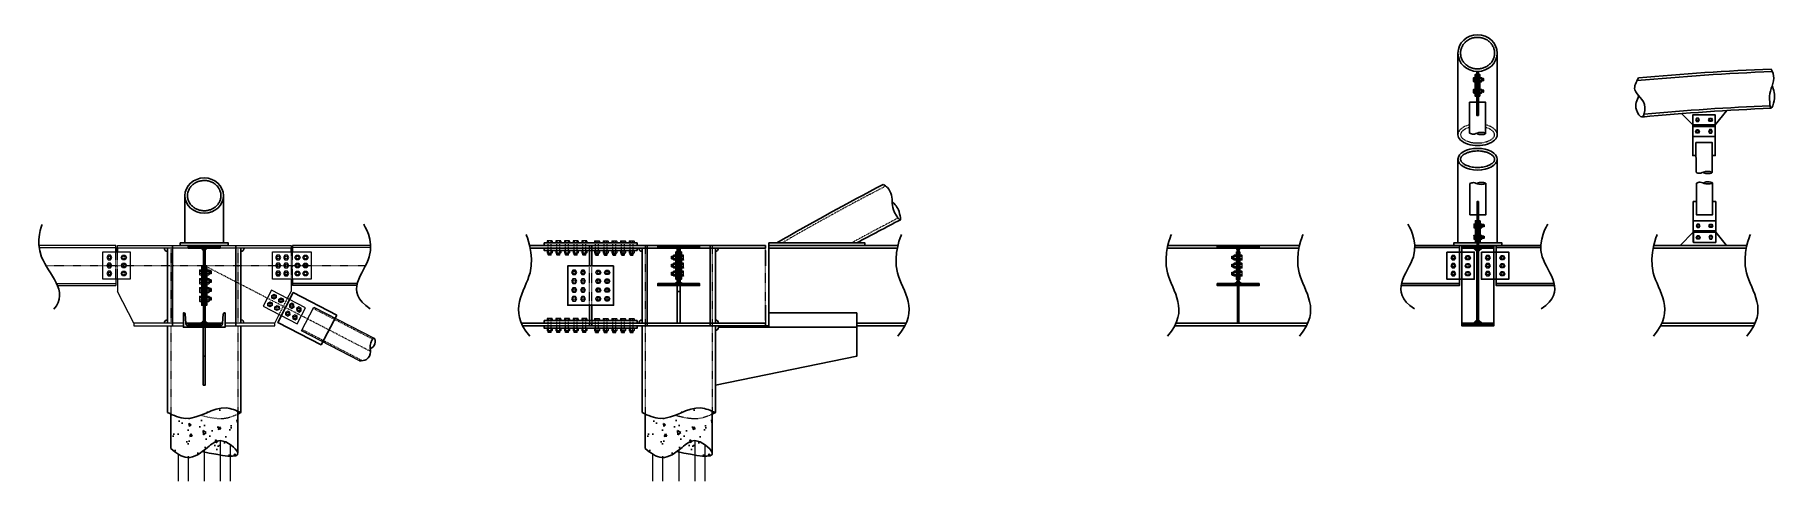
# Model space of a CAD drawing. Header units: millimetres. Extents: x -6949 to 305728, y -55091 to 76684.
# Drawn here: x 48418 to 59263, y -47430 to -44646 of the extents above; entities that cross this region are included whole.
import ezdxf

# ---------------------------------------------------------------- set-up
doc = ezdxf.new("R2010")
doc.units = ezdxf.units.MM
doc.linetypes.add('Tratto', pattern=[6.35, 3.175, -3.175])
doc.layers.add('A-DETL-HDLN', color=7, linetype='Tratto', lineweight=18, true_color=0x00a600)
for name, color, linetype, lineweight in [('armatura', 1, 'Continuous', 15), ('bulloni', 5, 'Continuous', 18), ('piastra', 30, 'Continuous', 18), ('S-BEAM', 5, 'Continuous', 18), ('S-COLS', 7, 'Continuous', 18), ('S-FSTN', 7, 'Continuous', 18), ('SEZIONI acciaio - Steel sections', 220, 'Continuous', 25), ('tratteggio', 7, 'Tratto', 15)]:
    doc.layers.add(name, color=color, linetype=linetype, lineweight=lineweight)
pattern_1 = [(135, (39672.586, 874.725), (-4.4901281, -4.4901281), [])]
pattern_2 = [(45, (-12757.2744, 46959.8686), (-4.4901281, 4.4901281), [])]
pattern_3 = [(98, (31944.27, 8086.89), (133.7504, 124.72426), [19.05, -209.55]), (43, (31944.27, 8086.9), (-165.56536, 101.651), [15.24, -167.6406]), (148.45144, (31955.42, 8097.29), (-31.81497, 226.3753), [16.19, -178.09024]), (94.1842, (31906.52, 8120.88), (212.6308, 173.3192), [28.575, -314.325]), (144.63556, (31924.24, 8135.33), (-25.0191, 341.986), [24.285, -267.1356]), (39.18415, (31906.52, 8120.88), (-25.0191, 341.986), [22.86, -251.4597]), (69, (31932.95, 8131.26), (177.4477, 44.24268), [19.05, -209.55]), (14, (31932.95, 8131.26), (-95.5247, 169.17366), [15.24, -167.64]), (119.45145, (31947.74, 8134.95), (81.923, 213.41634), [16.19, -178.08994]), (85.5, (31944.27, 8086.89), (-60.76996, 58.873644), [0, -165.608, 0, -170.18, 0, -168.275]), (55.5, (31944.27, 8086.89), (-29.7376, 116.69058), [0, -97.028, 0, -161.798, 0, -64.135]), (15.5, (31906.37, 8044.8), (94.9851, 96.93017), [0, -63.5, 0, -198.12, 0, -262.89]), (5.5, (31889.37, 8025.92), (80.2222, 127.09508), [0, -82.55, 0, -131.572, 0, -186.69])]
pattern_4 = [(135, (43152.805, 874.725), (-4.4901281, -4.4901281), [])]
pattern_5 = [(98, (34900.75, 8086.89), (133.7504, 124.72426), [19.05, -209.55]), (43, (34900.75, 8086.9), (-165.56536, 101.651), [15.24, -167.6406]), (148.45144, (34911.9, 8097.29), (-31.81497, 226.3753), [16.19, -178.09024]), (94.1842, (34863, 8120.88), (212.6308, 173.3192), [28.575, -314.325]), (144.63556, (34880.72, 8135.33), (-25.0191, 341.986), [24.285, -267.1356]), (39.18415, (34863, 8120.88), (-25.0191, 341.986), [22.86, -251.4597]), (69, (34889.43, 8131.26), (177.4477, 44.24268), [19.05, -209.55]), (14, (34889.43, 8131.26), (-95.5247, 169.17366), [15.24, -167.64]), (119.45145, (34904.22, 8134.95), (81.923, 213.41634), [16.19, -178.08994]), (85.5, (34900.75, 8086.89), (-60.76996, 58.873644), [0, -165.608, 0, -170.18, 0, -168.275]), (55.5, (34900.75, 8086.89), (-29.7376, 116.69058), [0, -97.028, 0, -161.798, 0, -64.135]), (15.5, (34862.85, 8044.8), (94.9851, 96.93017), [0, -63.5, 0, -198.12, 0, -262.89]), (5.5, (34845.86, 8025.92), (80.2222, 127.09508), [0, -82.55, 0, -131.572, 0, -186.69])]

# ---------------------------------------------------------------- blocks, each defined once
blk = doc.blocks.new('*U211')
at = {"layer": 'bulloni'}
blk.add_lwpolyline([(-16, 0), (-8, -14), (8, -14), (16, 0), (8, 14), (-8, 14)], close=True, dxfattribs=at)
for radius in [9, 7.88]:
    blk.add_circle((0, 0), radius, dxfattribs=at)
blk = doc.blocks.new('*U212')
at = {"color": 0, "linetype": 'ByBlock', "lineweight": -2, "transparency": 16777216}
for p in [(0, 0), (55, 0), (0, -55), (0, -110), (55, -55), (55, -110), (0, -165), (55, -165)]:
    blk.add_blockref('*U211', p, dxfattribs=at)
blk = doc.blocks.new('*U213')
at = {"layer": 'bulloni'}
blk.add_lwpolyline([(-16, 0), (-8, -14), (8, -14), (16, 0), (8, 14), (-8, 14)], close=True, dxfattribs=at)
for radius in [9, 7.88]:
    blk.add_circle((0, 0), radius, dxfattribs=at)
blk = doc.blocks.new('*U214')
at = {"color": 0, "linetype": 'ByBlock', "lineweight": -2, "transparency": 16777216}
for p in [(0, 0), (55, 0), (0, -55), (0, -110), (55, -55), (55, -110), (0, -165), (55, -165)]:
    blk.add_blockref('*U213', p, dxfattribs=at)
blk = doc.blocks.new('*U215')
at = {"layer": 'bulloni'}
for p, q in [((-14, 44), (-16, 43)), ((-16, 43), (-16, 33)), ((16, 33), (-16, 33)), ((14, 44), (-14, 44)), ((-12, 33), (-12, 32)), ((12, 32), (-12, 32)), ((-8, 33), (-8, 43)), ((8, 43), (8, 33)), ((12, 33), (12, 32)), ((14, 44), (16, 43)), ((16, 43), (16, 33)), ((-14, -17), (-16, -18)), ((-16, -18), (-16, -30)), ((-14, -32), (-16, -30)), ((14, -17), (-14, -17)), ((14, -32), (-14, -32)), ((-9, -43), (-9, -32)), ((-8, -44), (-9, -43)), ((9, -43), (-9, -43)), ((-8, -30), (-8, -18)), ((8, -44), (-8, -44)), ((-6, -34), (6, -34)), ((-6, -39), (6, -39)), ((-5, -37), (5, -36)), ((-5, -42), (5, -41)), ((8, -18), (8, -30)), ((9, -43), (8, -44)), ((9, -43), (9, -32)), ((14, -17), (16, -18)), ((14, -32), (16, -30)), ((16, -18), (16, -30))]:
    blk.add_line(p, q, dxfattribs=at)
at = {"layer": 'bulloni', "linetype": 'Tratto'}
for points in [[(-9, -17), (-9, 31)], [(9, -17), (9, 31)]]:
    blk.add_lwpolyline(points, dxfattribs=at)
at = {"layer": 'bulloni'}
for centre, radius, start, end in [((-12, 38), 6.67, 54.2621, 125.7379), ((-10, 31), 1, 0, 90), ((0, 20), 24.8, 71.6858, 108.3142), ((12, 38), 6.67, 54.2621, 125.7379), ((10, 31), 1, 90, 180), ((-12, -23), 6.67, 54.2621, 125.7379), ((-12, -25), 6.67, 234.2621, 305.7379), ((0, -41), 24.8, 71.6858, 108.3142), ((0, -7), 24.8, 251.6858, 288.3142), ((12, -23), 6.67, 54.2621, 125.7379), ((12, -25), 6.67, 234.2621, 305.7379)]:
    blk.add_arc(centre, radius, start, end, dxfattribs=at)
blk = doc.blocks.new('*U206')
at = {"color": 0, "linetype": 'ByBlock', "lineweight": -2, "transparency": 16777216}
for p in [(0, 0), (54, 0), (108, 0), (162, 0), (216, 0)]:
    blk.add_blockref('*U215', p, dxfattribs=at)
blk = doc.blocks.new('*U207')
at = {"layer": 'bulloni'}
for p, q in [((-14, 44), (-16, 43)), ((-16, 43), (-16, 33)), ((16, 33), (-16, 33)), ((14, 44), (-14, 44)), ((-12, 33), (-12, 32)), ((12, 32), (-12, 32)), ((-8, 33), (-8, 43)), ((8, 43), (8, 33)), ((12, 33), (12, 32)), ((14, 44), (16, 43)), ((16, 43), (16, 33)), ((-14, -17), (-16, -18)), ((-16, -18), (-16, -30)), ((-14, -32), (-16, -30)), ((14, -17), (-14, -17)), ((14, -32), (-14, -32)), ((-9, -43), (-9, -32)), ((-8, -44), (-9, -43)), ((9, -43), (-9, -43)), ((-8, -30), (-8, -18)), ((8, -44), (-8, -44)), ((-6, -34), (6, -34)), ((-6, -39), (6, -39)), ((-5, -37), (5, -36)), ((-5, -42), (5, -41)), ((8, -18), (8, -30)), ((9, -43), (8, -44)), ((9, -43), (9, -32)), ((14, -17), (16, -18)), ((14, -32), (16, -30)), ((16, -18), (16, -30))]:
    blk.add_line(p, q, dxfattribs=at)
at = {"layer": 'bulloni', "linetype": 'Tratto'}
for points in [[(-9, -17), (-9, 31)], [(9, -17), (9, 31)]]:
    blk.add_lwpolyline(points, dxfattribs=at)
at = {"layer": 'bulloni'}
for centre, radius, start, end in [((-12, 38), 6.67, 54.2621, 125.7379), ((-10, 31), 1, 0, 90), ((0, 20), 24.8, 71.6858, 108.3142), ((12, 38), 6.67, 54.2621, 125.7379), ((10, 31), 1, 90, 180), ((-12, -23), 6.67, 54.2621, 125.7379), ((-12, -25), 6.67, 234.2621, 305.7379), ((0, -41), 24.8, 71.6858, 108.3142), ((0, -7), 24.8, 251.6858, 288.3142), ((12, -23), 6.67, 54.2621, 125.7379), ((12, -25), 6.67, 234.2621, 305.7379)]:
    blk.add_arc(centre, radius, start, end, dxfattribs=at)
blk = doc.blocks.new('*U208')
at = {"color": 0, "linetype": 'ByBlock', "lineweight": -2, "transparency": 16777216}
for p in [(0, 0), (54, 0), (108, 0), (162, 0), (216, 0)]:
    blk.add_blockref('*U207', p, dxfattribs=at)
blk = doc.blocks.new('*U205')
at = {"layer": 'bulloni'}
for p, q in [((-14, 44), (-16, 43)), ((-16, 43), (-16, 33)), ((16, 33), (-16, 33)), ((14, 44), (-14, 44)), ((-12, 33), (-12, 32)), ((12, 32), (-12, 32)), ((-8, 33), (-8, 43)), ((8, 43), (8, 33)), ((12, 33), (12, 32)), ((14, 44), (16, 43)), ((16, 43), (16, 33)), ((-14, -17), (-16, -18)), ((-16, -18), (-16, -30)), ((-14, -32), (-16, -30)), ((14, -17), (-14, -17)), ((14, -32), (-14, -32)), ((-9, -43), (-9, -32)), ((-8, -44), (-9, -43)), ((9, -43), (-9, -43)), ((-8, -30), (-8, -18)), ((8, -44), (-8, -44)), ((-6, -34), (6, -34)), ((-6, -39), (6, -39)), ((-5, -37), (5, -36)), ((-5, -42), (5, -41)), ((8, -18), (8, -30)), ((9, -43), (8, -44)), ((9, -43), (9, -32)), ((14, -17), (16, -18)), ((14, -32), (16, -30)), ((16, -18), (16, -30))]:
    blk.add_line(p, q, dxfattribs=at)
at = {"layer": 'bulloni', "linetype": 'Tratto'}
for points in [[(-9, -17), (-9, 31)], [(9, -17), (9, 31)]]:
    blk.add_lwpolyline(points, dxfattribs=at)
at = {"layer": 'bulloni'}
for centre, radius, start, end in [((-12, 38), 6.67, 54.2621, 125.7379), ((-10, 31), 1, 0, 90), ((0, 20), 24.8, 71.6858, 108.3142), ((12, 38), 6.67, 54.2621, 125.7379), ((10, 31), 1, 90, 180), ((-12, -23), 6.67, 54.2621, 125.7379), ((-12, -25), 6.67, 234.2621, 305.7379), ((0, -41), 24.8, 71.6858, 108.3142), ((0, -7), 24.8, 251.6858, 288.3142), ((12, -23), 6.67, 54.2621, 125.7379), ((12, -25), 6.67, 234.2621, 305.7379)]:
    blk.add_arc(centre, radius, start, end, dxfattribs=at)
blk = doc.blocks.new('*U216')
at = {"color": 0, "linetype": 'ByBlock', "lineweight": -2, "transparency": 16777216}
for p in [(0, 0), (54, 0), (108, 0), (162, 0), (216, 0)]:
    blk.add_blockref('*U205', p, dxfattribs=at)
blk = doc.blocks.new('*U210')
at = {"layer": 'bulloni'}
for p, q in [((-14, 44), (-16, 43)), ((-16, 43), (-16, 33)), ((16, 33), (-16, 33)), ((14, 44), (-14, 44)), ((-12, 33), (-12, 32)), ((12, 32), (-12, 32)), ((-8, 33), (-8, 43)), ((8, 43), (8, 33)), ((12, 33), (12, 32)), ((14, 44), (16, 43)), ((16, 43), (16, 33)), ((-14, -17), (-16, -18)), ((-16, -18), (-16, -30)), ((-14, -32), (-16, -30)), ((14, -17), (-14, -17)), ((14, -32), (-14, -32)), ((-9, -43), (-9, -32)), ((-8, -44), (-9, -43)), ((9, -43), (-9, -43)), ((-8, -30), (-8, -18)), ((8, -44), (-8, -44)), ((-6, -34), (6, -34)), ((-6, -39), (6, -39)), ((-5, -37), (5, -36)), ((-5, -42), (5, -41)), ((8, -18), (8, -30)), ((9, -43), (8, -44)), ((9, -43), (9, -32)), ((14, -17), (16, -18)), ((14, -32), (16, -30)), ((16, -18), (16, -30))]:
    blk.add_line(p, q, dxfattribs=at)
at = {"layer": 'bulloni', "linetype": 'Tratto'}
for points in [[(-9, -17), (-9, 31)], [(9, -17), (9, 31)]]:
    blk.add_lwpolyline(points, dxfattribs=at)
at = {"layer": 'bulloni'}
for centre, radius, start, end in [((-12, 38), 6.67, 54.2621, 125.7379), ((-10, 31), 1, 0, 90), ((0, 20), 24.8, 71.6858, 108.3142), ((12, 38), 6.67, 54.2621, 125.7379), ((10, 31), 1, 90, 180), ((-12, -23), 6.67, 54.2621, 125.7379), ((-12, -25), 6.67, 234.2621, 305.7379), ((0, -41), 24.8, 71.6858, 108.3142), ((0, -7), 24.8, 251.6858, 288.3142), ((12, -23), 6.67, 54.2621, 125.7379), ((12, -25), 6.67, 234.2621, 305.7379)]:
    blk.add_arc(centre, radius, start, end, dxfattribs=at)
blk = doc.blocks.new('*U209')
at = {"color": 0, "linetype": 'ByBlock', "lineweight": -2, "transparency": 16777216}
for p in [(0, 0), (54, 0), (108, 0), (162, 0), (216, 0)]:
    blk.add_blockref('*U210', p, dxfattribs=at)
blk = doc.blocks.new('*U203')
h = blk.add_hatch()
h.set_pattern_fill('ANSI31', color=256, scale=2)
h.set_pattern_definition(pattern_2)
h.paths.add_polyline_path([(28, 113), (130, 113), (130, 125), (-130, 125), (-130, 113), (-28, 113, -0.414214), (-4, 88), (-4, 59), (4, 59), (4, 88, -0.414214)])
h.paths.add_polyline_path([(-4, 9), (4, 9), (4, 41), (-4, 41)])
h.paths.add_polyline_path([(4, -9), (-4, -9), (-4, -41), (4, -41)])
h.paths.add_polyline_path([(4, -59), (-4, -59), (-4, -88, -0.414214), (-28, -112), (-130, -112), (-130, -125), (130, -125), (130, -112), (28, -112, -0.414214), (4, -88)])
at = {"layer": 'SEZIONI acciaio - Steel sections'}
blk.add_lwpolyline([(130, 125), (-130, 125), (-130, 113), (-28, 113, -0.414214), (-4, 88), (-4, -88, -0.414214), (-28, -112), (-130, -112), (-130, -125), (130, -125), (130, -112), (28, -112, -0.414214), (4, -88), (4, 88, -0.414214), (28, 113), (130, 113)], format="xyb", close=True, dxfattribs=at)
blk = doc.blocks.new('*U204')
at = {"color": 0, "linetype": 'ByBlock', "lineweight": -2, "transparency": 16777216}
blk.add_blockref('*U203', (0, 0), dxfattribs=at)
blk = doc.blocks.new('*U217')
at = {"layer": 'bulloni'}
for p, q in [((-36, 14), (-34, 16)), ((-36, 14), (-36, -14)), ((-34, 16), (-24, 16)), ((-34, 8), (-24, 8)), ((-24, 16), (-24, -16)), ((-24, 12), (-24, -12)), ((-24, 12), (-24, 12)), ((8, 14), (9, 16)), ((8, 14), (8, -14)), ((9, 16), (22, 16)), ((9, 8), (22, 8)), ((23, 14), (22, 16)), ((23, 14), (23, -14)), ((35, 9), (23, 9)), ((26, -6), (25, 6)), ((28, -5), (28, 5)), ((31, -6), (30, 6)), ((33, -5), (33, 5)), ((35, 9), (36, 8)), ((35, 9), (35, -9)), ((36, 8), (36, -8)), ((-36, -14), (-34, -16)), ((-24, -8), (-34, -8)), ((-34, -16), (-24, -16)), ((-24, -12), (-24, -12)), ((8, -14), (9, -16)), ((22, -8), (9, -8)), ((9, -16), (22, -16)), ((23, -14), (22, -16)), ((35, -9), (23, -9)), ((36, -8), (35, -9))]:
    blk.add_line(p, q, dxfattribs=at)
for centre, radius, start, end in [((-29, 12), 6.67, 144.2621, 215.7379), ((-11, 0), 24.8, 161.6858, 198.3142), ((-23, 10), 1, 180, 270), ((15, 12), 6.67, 144.2621, 215.7379), ((33, 0), 24.8, 161.6858, 198.3142), ((16, 12), 6.67, 324.2621, 35.7379), ((-2, 0), 24.8, 341.6858, 18.3142), ((-29, -12), 6.67, 144.2621, 215.7379), ((-23, -10), 1, 90, 180), ((15, -12), 6.67, 144.2621, 215.7379), ((16, -12), 6.67, 324.2621, 35.7379)]:
    blk.add_arc(centre, radius, start, end, dxfattribs=at)
at = {"layer": 'tratteggio'}
for points in [[(-23, 9), (8, 9)], [(-23, -9), (8, -9)]]:
    blk.add_lwpolyline(points, dxfattribs=at)
blk = doc.blocks.new('*U226')
at = {"layer": 'bulloni', "color": 0, "linetype": 'ByBlock', "lineweight": -2, "transparency": 16777216}
for p in [(0, 0), (0, -55), (0, -110), (0, -165)]:
    blk.add_blockref('*U217', p, dxfattribs=at)
blk = doc.blocks.new('*U222')
at = {"layer": 'bulloni'}
blk.add_lwpolyline([(-16, 0), (-8, -14), (8, -14), (16, 0), (8, 14), (-8, 14)], close=True, dxfattribs=at)
for radius in [9, 7.88]:
    blk.add_circle((0, 0), radius, dxfattribs=at)
blk = doc.blocks.new('*U218')
at = {"color": 0, "linetype": 'ByBlock', "lineweight": -2, "transparency": 16777216}
for p in [(0, 0), (50, 0), (0, -50), (0, -100), (50, -50), (50, -100)]:
    blk.add_blockref('*U222', p, dxfattribs=at)
blk = doc.blocks.new('*U220')
at = {"layer": 'bulloni'}
blk.add_lwpolyline([(-16, 0), (-8, -14), (8, -14), (16, 0), (8, 14), (-8, 14)], close=True, dxfattribs=at)
for radius in [9, 7.88]:
    blk.add_circle((0, 0), radius, dxfattribs=at)
blk = doc.blocks.new('*U221')
at = {"color": 0, "linetype": 'ByBlock', "lineweight": -2, "transparency": 16777216}
for p in [(0, 0), (50, 0), (0, -50), (0, -100), (50, -50), (50, -100)]:
    blk.add_blockref('*U220', p, dxfattribs=at)
blk = doc.blocks.new('*U219')
at = {"layer": 'bulloni'}
blk.add_lwpolyline([(-16, 0), (-8, -14), (8, -14), (16, 0), (8, 14), (-8, 14)], close=True, dxfattribs=at)
for radius in [9, 7.88]:
    blk.add_circle((0, 0), radius, dxfattribs=at)
blk = doc.blocks.new('*U223')
at = {"color": 0, "linetype": 'ByBlock', "lineweight": -2, "transparency": 16777216}
for p in [(0, 0), (50, 0), (0, -54), (50, -54)]:
    blk.add_blockref('*U219', p, dxfattribs=at)
blk = doc.blocks.new('*U224')
at = {"layer": 'bulloni'}
blk.add_lwpolyline([(-16, 0), (-8, -14), (8, -14), (16, 0), (8, 14), (-8, 14)], close=True, dxfattribs=at)
for radius in [9, 7.88]:
    blk.add_circle((0, 0), radius, dxfattribs=at)
blk = doc.blocks.new('*U225')
at = {"color": 0, "linetype": 'ByBlock', "lineweight": -2, "transparency": 16777216}
for p in [(0, 0), (50, 0), (0, -54), (50, -54)]:
    blk.add_blockref('*U224', p, dxfattribs=at)
blk = doc.blocks.new('*U227')
h = blk.add_hatch()
h.set_pattern_fill('ANSI31', color=256, scale=2)
h.set_pattern_definition(pattern_2)
h.paths.add_polyline_path([(28, 113), (130, 113), (130, 125), (-130, 125), (-130, 113), (-28, 113, -0.414214), (-4, 88), (-4, 59), (4, 59), (4, 88, -0.414214)])
h.paths.add_polyline_path([(-4, 9), (4, 9), (4, 41), (-4, 41)])
h.paths.add_polyline_path([(4, -9), (-4, -9), (-4, -41), (4, -41)])
h.paths.add_polyline_path([(4, -59), (-4, -59), (-4, -88, -0.414214), (-28, -112), (-130, -112), (-130, -125), (130, -125), (130, -112), (28, -112, -0.414214), (4, -88)])
at = {"layer": 'SEZIONI acciaio - Steel sections'}
blk.add_lwpolyline([(130, 125), (-130, 125), (-130, 113), (-28, 113, -0.414214), (-4, 88), (-4, -88, -0.414214), (-28, -112), (-130, -112), (-130, -125), (130, -125), (130, -112), (28, -112, -0.414214), (4, -88), (4, 88, -0.414214), (28, 113), (130, 113)], format="xyb", close=True, dxfattribs=at)
blk = doc.blocks.new('*U228')
at = {"color": 0, "linetype": 'ByBlock', "lineweight": -2, "transparency": 16777216}
blk.add_blockref('*U227', (0, 0), dxfattribs=at)
blk = doc.blocks.new('*U240')
at = {"layer": 'bulloni'}
blk.add_lwpolyline([(-16, 0), (-8, -14), (8, -14), (16, 0), (8, 14), (-8, 14)], close=True, dxfattribs=at)
for radius in [9, 7.88]:
    blk.add_circle((0, 0), radius, dxfattribs=at)
blk = doc.blocks.new('*U241')
at = {"color": 0, "linetype": 'ByBlock', "lineweight": -2, "transparency": 16777216}
for p in [(0, 0), (0, -50), (0, -100)]:
    blk.add_blockref('*U240', p, dxfattribs=at)
blk = doc.blocks.new('*U242')
at = {"layer": 'bulloni'}
blk.add_lwpolyline([(-16, 0), (-8, -14), (8, -14), (16, 0), (8, 14), (-8, 14)], close=True, dxfattribs=at)
for radius in [9, 7.88]:
    blk.add_circle((0, 0), radius, dxfattribs=at)
blk = doc.blocks.new('*U243')
at = {"color": 0, "linetype": 'ByBlock', "lineweight": -2, "transparency": 16777216}
for p in [(0, 0), (0, -50), (0, -100)]:
    blk.add_blockref('*U242', p, dxfattribs=at)
blk = doc.blocks.new('*U244')
at = {"layer": 'bulloni'}
blk.add_lwpolyline([(-16, 0), (-8, -14), (8, -14), (16, 0), (8, 14), (-8, 14)], close=True, dxfattribs=at)
for radius in [9, 7.88]:
    blk.add_circle((0, 0), radius, dxfattribs=at)
blk = doc.blocks.new('*U245')
at = {"color": 0, "linetype": 'ByBlock', "lineweight": -2, "transparency": 16777216}
for p in [(0, 0), (0, -50), (0, -100)]:
    blk.add_blockref('*U244', p, dxfattribs=at)
blk = doc.blocks.new('*U246')
at = {"layer": 'bulloni'}
blk.add_lwpolyline([(-16, 0), (-8, -14), (8, -14), (16, 0), (8, 14), (-8, 14)], close=True, dxfattribs=at)
for radius in [9, 7.88]:
    blk.add_circle((0, 0), radius, dxfattribs=at)
blk = doc.blocks.new('*U247')
at = {"color": 0, "linetype": 'ByBlock', "lineweight": -2, "transparency": 16777216}
for p in [(0, 0), (0, -50), (0, -100)]:
    blk.add_blockref('*U246', p, dxfattribs=at)
blk = doc.blocks.new('*U248')
at = {"layer": 'bulloni'}
blk.add_lwpolyline([(-16, 0), (-8, -14), (8, -14), (16, 0), (8, 14), (-8, 14)], close=True, dxfattribs=at)
for radius in [9, 7.88]:
    blk.add_circle((0, 0), radius, dxfattribs=at)
blk = doc.blocks.new('*U249')
at = {"color": 0, "linetype": 'ByBlock', "lineweight": -2, "transparency": 16777216}
for p in [(0, 0), (0, -50), (0, -100)]:
    blk.add_blockref('*U248', p, dxfattribs=at)
blk = doc.blocks.new('*U250')
at = {"layer": 'bulloni'}
blk.add_lwpolyline([(-16, 0), (-8, -14), (8, -14), (16, 0), (8, 14), (-8, 14)], close=True, dxfattribs=at)
for radius in [9, 7.88]:
    blk.add_circle((0, 0), radius, dxfattribs=at)
blk = doc.blocks.new('*U251')
at = {"color": 0, "linetype": 'ByBlock', "lineweight": -2, "transparency": 16777216}
for p in [(0, 0), (0, -50), (0, -100)]:
    blk.add_blockref('*U250', p, dxfattribs=at)

msp = doc.modelspace()

# ---------------------------------------------------------------- hatches: boundary and pattern name
h = msp.add_hatch()
h.set_pattern_fill('ANSI31', color=256, scale=2, angle=90)
h.set_pattern_definition([(135, (34473.378, 874.725), (-4.4901281, -4.4901281), [])])
h.paths.add_polyline_path([(49468.2787, -46087.6438), (49458.0787, -46087.6438), (49458.0787, -46118.6438), (49468.2787, -46118.6438)])
h.paths.add_polyline_path([(49488.6787, -46093.0488), (49478.4787, -46087.7788), (49478.4787, -46118.6438), (49488.6787, -46118.6438)])
h.paths.add_polyline_path([(49488.6787, -46087.6438), (49478.4787, -46087.6438), (49478.4787, -46087.7788), (49488.6787, -46093.0488)])
h.paths.add_polyline_path([(49488.6787, -46118.6438), (49478.4787, -46118.6438), (49478.4787, -46136.6438), (49488.6787, -46136.6438)])
h.paths.add_polyline_path([(49468.2787, -46118.6438), (49458.0787, -46118.6438), (49458.0787, -46119.6438), (49458.0787, -46136.6438), (49468.2787, -46136.6438)])
h.paths.add_polyline_path([(49468.2787, -46136.6438), (49458.0787, -46136.6438), (49458.0787, -46173.6438), (49468.2787, -46173.6438)])
h.paths.add_polyline_path([(49488.6787, -46136.6438), (49478.4787, -46136.6438), (49478.4787, -46173.6438), (49488.6787, -46173.6438), (49488.6787, -46168.9438)])
h.paths.add_polyline_path([(49488.6787, -46173.6438), (49478.4787, -46173.6438), (49478.4787, -46332.6438), (49488.6787, -46332.6438)])
h.paths.add_polyline_path([(49468.2787, -46173.6438), (49458.0787, -46173.6438), (49458.0787, -46332.6438), (49468.2787, -46332.6438)])
h = msp.add_hatch()
h.set_pattern_fill('ANSI31', color=256, scale=2, angle=90)
h.set_pattern_definition(pattern_1)
h.paths.add_polyline_path([(52419.8604, -46000.1437), (52412.3604, -46000.1437), (52412.3604, -46026.1437), (52419.8604, -46026.1437)])
h.paths.add_polyline_path([(52419.8604, -46044.1437), (52412.3604, -46044.1437), (52412.3604, -46048.8437), (52412.3604, -46076.1438), (52419.8604, -46076.1438)])
h.paths.add_polyline_path([(52419.8604, -46094.1438), (52412.3604, -46094.1438), (52412.3604, -46098.8438), (52412.3604, -46126.1438), (52419.8604, -46126.1438)])
h.paths.add_polyline_path([(52419.8604, -46144.1438), (52412.3604, -46144.1438), (52412.3604, -46148.8438), (52412.3604, -46170.1437), (52419.8604, -46170.1437)])
h = msp.add_hatch()
h.set_pattern_fill('ANSI31', color=256, scale=2, angle=90)
h.set_pattern_definition(pattern_1)
h.paths.add_polyline_path([(52447.3604, -46000.1437), (52439.8604, -46000.1437), (52439.8604, -46026.1437), (52447.3604, -46026.1437)])
h.paths.add_polyline_path([(52447.3604, -46044.1437), (52439.8604, -46044.1437), (52439.8604, -46076.1438), (52447.3604, -46076.1438)])
h = msp.add_hatch()
h.set_pattern_fill('ANSI31', color=256, scale=2, angle=90)
h.set_pattern_definition([(135, (43165.305, 874.725), (-4.4901281, -4.4901281), [])])
h.paths.add_polyline_path([(55912.5797, -46000.1438), (55905.0797, -46000.1438), (55905.0797, -46026.1438), (55912.5797, -46026.1438)])
h.paths.add_polyline_path([(55912.5797, -46044.1438), (55905.0797, -46044.1438), (55905.0797, -46048.8438), (55905.0797, -46076.1439), (55912.5797, -46076.1439)])
h.paths.add_polyline_path([(55912.5797, -46094.1439), (55905.0797, -46094.1439), (55905.0797, -46098.8439), (55905.0797, -46126.144), (55912.5797, -46126.144)])
h.paths.add_polyline_path([(55912.5797, -46144.144), (55905.0797, -46144.144), (55905.0797, -46148.844), (55905.0797, -46170.1438), (55912.5797, -46170.1438)])
h = msp.add_hatch()
h.set_pattern_fill('ANSI31', color=256, scale=2, angle=90)
h.set_pattern_definition(pattern_4)
h.paths.add_polyline_path([(55927.5797, -46000.1438), (55920.0797, -46000.1438), (55920.0797, -46026.1438), (55927.5797, -46026.1438)])
h.paths.add_polyline_path([(55927.5797, -46044.1438), (55920.0797, -46044.1438), (55920.0797, -46076.1439), (55927.5797, -46076.1439)])
h = msp.add_hatch()
h.set_pattern_fill('ANSI31', color=256, scale=2, angle=90)
h.set_pattern_definition(pattern_1)
h.paths.add_polyline_path([(52447.3604, -46094.1438), (52439.8604, -46094.1438), (52439.8604, -46126.1438), (52447.3604, -46126.1438)])
h.paths.add_polyline_path([(52447.3604, -46144.1438), (52439.8604, -46144.1438), (52439.8604, -46170.1437), (52447.3604, -46170.1437)])
h = msp.add_hatch()
h.set_pattern_fill('ANSI31', color=256, scale=2, angle=90)
h.set_pattern_definition(pattern_4)
h.paths.add_polyline_path([(55927.5797, -46094.1439), (55920.0797, -46094.1439), (55920.0797, -46126.144), (55927.5797, -46126.144)])
h.paths.add_polyline_path([(55927.5797, -46144.144), (55920.0797, -46144.144), (55920.0797, -46170.1438), (55927.5797, -46170.1438)])
h = msp.add_hatch()
h.set_pattern_fill('AR-CONC', color=256, angle=48)
h.set_pattern_definition(pattern_3)
edge = h.paths.add_edge_path()
edge.add_spline(control_points=[(49681.8787, -47020.1722), (49695.4771, -47014.507), (49720.598, -46994.9683), (49523.5376, -46939.697), (49407.865, -47075.9431), (49283.9183, -47019.6394), (49244.8787, -47001.9054)], knot_values=[0, 0, 0, 0, 45.4076274893, 140.6166082209, 401.1580139627, 520.9526918642, 520.9526918642, 520.9526918642, 520.9526918642], degree=3, periodic=0)
edge.add_spline(control_points=[(49443.1959, -47017.8916), (49482.5656, -47031.2569), (49544.3605, -47052.235), (49657.8408, -47030.1866), (49681.8787, -47020.1722)], knot_values=[520.9526918642, 520.9526918642, 520.9526918642, 520.9526918642, 661.8701943812, 742.1373170591, 742.1373170591, 742.1373170591, 742.1373170591], degree=3, periodic=0)
edge.add_line((49681.8787, -47020.1722), (49681.8787, -47250.7654))
edge.add_spline(control_points=[(49681.8787, -47250.7654), (49672.9124, -47225.8431), (49578.8224, -47144.926), (49482.0064, -47231.3941), (49373.8201, -47313.1286), (49298.9582, -47252.961), (49264.8787, -47225.5708)], knot_values=[0, 0, 0, 0, 131.2395490403, 220.736103943, 362.0852820982, 480.2025657034, 480.2025657034, 480.2025657034, 480.2025657034], degree=3, periodic=0)
edge.add_line((49264.8787, -47225.5708), (49264.8787, -47010.9157))
h = msp.add_hatch()
h.set_pattern_fill('AR-CONC', color=256, angle=48)
h.set_pattern_definition(pattern_5)
edge = h.paths.add_edge_path()
edge.add_spline(control_points=[(52638.3604, -47020.1722), (52651.9588, -47014.507), (52677.0797, -46994.9683), (52480.0193, -46939.697), (52364.3467, -47075.9431), (52240.4, -47019.6394), (52201.3604, -47001.9054)], knot_values=[0, 0, 0, 0, 45.4076274893, 140.6166082209, 401.1580139627, 520.9526918642, 520.9526918642, 520.9526918642, 520.9526918642], degree=3, periodic=0)
edge.add_spline(control_points=[(52399.6776, -47017.8916), (52439.0473, -47031.2569), (52500.8422, -47052.235), (52614.3225, -47030.1866), (52638.3604, -47020.1722)], knot_values=[520.9526918642, 520.9526918642, 520.9526918642, 520.9526918642, 661.8701943812, 742.1373170591, 742.1373170591, 742.1373170591, 742.1373170591], degree=3, periodic=0)
edge.add_line((52638.3604, -47020.1722), (52638.3604, -47250.7654))
edge.add_spline(control_points=[(52638.3604, -47250.7654), (52629.3941, -47225.8431), (52535.3041, -47144.926), (52438.4881, -47231.3941), (52330.3018, -47313.1286), (52255.4399, -47252.961), (52221.3604, -47225.5708)], knot_values=[0, 0, 0, 0, 131.2395490403, 220.736103943, 362.0852820982, 480.2025657034, 480.2025657034, 480.2025657034, 480.2025657034], degree=3, periodic=0)
edge.add_line((52221.3604, -47225.5708), (52221.3604, -47010.9157))
h = msp.add_hatch()
h.set_pattern_fill('AR-CONC', color=256, angle=48)
h.set_pattern_definition(pattern_3)
edge = h.paths.add_edge_path()
edge.add_spline(control_points=[(49526.0661, -47193.744), (49540.8534, -47183.5916), (49566.8983, -47171.5563), (49598.5779, -47180.992), (49611.3161, -47187.0161)], knot_values=[296.9434305999, 296.9434305999, 296.9434305999, 296.9434305999, 348.9630166631, 385.4239193755, 385.4239193755, 385.4239193755, 385.4239193755], degree=3, periodic=0)
edge.add_line((49611.3161, -47187.0161), (49611.3161, -47271.6504))
edge.add_spline(control_points=[(49611.3161, -47271.6504), (49586.6322, -47268.9684), (49557.2883, -47263.9863), (49526.0661, -47258.077)], knot_values=[599.1185761201, 599.1185761201, 599.1185761201, 599.1185761201, 659.961977619, 659.961977619, 659.961977619, 659.961977619], degree=3, periodic=0)
edge.add_line((49526.0661, -47258.077), (49526.0661, -47193.744))
edge = h.paths.add_edge_path()
edge.add_spline(control_points=[(49611.3161, -47187.0161), (49622.7295, -47192.4136), (49633.8889, -47199.5259), (49643.8787, -47207.2666)], knot_values=[385.4239193755, 385.4239193755, 385.4239193755, 385.4239193755, 418.0928943328, 418.0928943328, 418.0928943328, 418.0928943328], degree=3, periodic=0)
edge.add_line((49643.8787, -47207.2666), (49643.8787, -47273.7743))
edge.add_spline(control_points=[(49643.8787, -47273.7743), (49634.3576, -47273.7243), (49623.3947, -47272.9627), (49611.3161, -47271.6504)], knot_values=[569.3459238277, 569.3459238277, 569.3459238277, 569.3459238277, 599.1185761201, 599.1185761201, 599.1185761201, 599.1185761201], degree=3, periodic=0)
edge.add_line((49611.3161, -47271.6504), (49611.3161, -47187.0161))
edge = h.paths.add_edge_path()
edge.add_spline(control_points=[(49643.8787, -47207.2666), (49662.871, -47221.983), (49698.826, -47263.3527), (49672.3862, -47273.9238), (49643.8787, -47273.7743)], knot_values=[418.0928943328, 418.0928943328, 418.0928943328, 418.0928943328, 480.2025657034, 569.3459238277, 569.3459238277, 569.3459238277, 569.3459238277], degree=3, periodic=0)
edge.add_line((49643.8787, -47273.7743), (49643.8787, -47207.2666))
edge = h.paths.add_edge_path()
edge.add_spline(control_points=[(49526.0661, -47258.077), (49504.9822, -47254.0865), (49483.0417, -47249.6733), (49461.1012, -47245.26)], knot_values=[659.961977619, 659.961977619, 659.961977619, 659.961977619, 701.0486519943, 701.0486519943, 701.0486519943, 701.0486519943], degree=3, periodic=0)
edge.add_spline(control_points=[(49264.8787, -47225.5708), (49298.9582, -47252.961), (49373.8201, -47313.1286), (49465.8792, -47243.5782), (49515.4127, -47201.0582), (49526.0661, -47193.744)], knot_values=[0, 0, 0, 0, 118.1172836052, 259.4664617604, 296.9434305999, 296.9434305999, 296.9434305999, 296.9434305999], degree=3, periodic=0)
edge.add_line((49526.0661, -47193.744), (49526.0661, -47258.077))
h = msp.add_hatch()
h.set_pattern_fill('AR-CONC', color=256, angle=48)
h.set_pattern_definition(pattern_5)
edge = h.paths.add_edge_path()
edge.add_spline(control_points=[(52482.5478, -47193.744), (52497.3351, -47183.5916), (52523.38, -47171.5563), (52555.0596, -47180.992), (52567.7978, -47187.0161)], knot_values=[296.9434305999, 296.9434305999, 296.9434305999, 296.9434305999, 348.9630166631, 385.4239193755, 385.4239193755, 385.4239193755, 385.4239193755], degree=3, periodic=0)
edge.add_line((52567.7978, -47187.0161), (52567.7978, -47271.6504))
edge.add_spline(control_points=[(52567.7978, -47271.6504), (52543.1139, -47268.9684), (52513.77, -47263.9863), (52482.5478, -47258.077)], knot_values=[599.1185761201, 599.1185761201, 599.1185761201, 599.1185761201, 659.961977619, 659.961977619, 659.961977619, 659.961977619], degree=3, periodic=0)
edge.add_line((52482.5478, -47258.077), (52482.5478, -47193.744))
edge = h.paths.add_edge_path()
edge.add_spline(control_points=[(52567.7978, -47187.0161), (52579.2112, -47192.4136), (52590.3707, -47199.5259), (52600.3604, -47207.2666)], knot_values=[385.4239193755, 385.4239193755, 385.4239193755, 385.4239193755, 418.0928943328, 418.0928943328, 418.0928943328, 418.0928943328], degree=3, periodic=0)
edge.add_line((52600.3604, -47207.2666), (52600.3604, -47273.7743))
edge.add_spline(control_points=[(52600.3604, -47273.7743), (52590.8393, -47273.7243), (52579.8764, -47272.9627), (52567.7978, -47271.6504)], knot_values=[569.3459238277, 569.3459238277, 569.3459238277, 569.3459238277, 599.1185761201, 599.1185761201, 599.1185761201, 599.1185761201], degree=3, periodic=0)
edge.add_line((52567.7978, -47271.6504), (52567.7978, -47187.0161))
edge = h.paths.add_edge_path()
edge.add_spline(control_points=[(52600.3604, -47207.2666), (52619.3527, -47221.983), (52655.3077, -47263.3527), (52628.8679, -47273.9238), (52600.3604, -47273.7743)], knot_values=[418.0928943328, 418.0928943328, 418.0928943328, 418.0928943328, 480.2025657034, 569.3459238277, 569.3459238277, 569.3459238277, 569.3459238277], degree=3, periodic=0)
edge.add_line((52600.3604, -47273.7743), (52600.3604, -47207.2666))
edge = h.paths.add_edge_path()
edge.add_spline(control_points=[(52482.5478, -47258.077), (52461.4639, -47254.0865), (52439.5234, -47249.6733), (52417.5829, -47245.26)], knot_values=[659.961977619, 659.961977619, 659.961977619, 659.961977619, 701.0486519943, 701.0486519943, 701.0486519943, 701.0486519943], degree=3, periodic=0)
edge.add_spline(control_points=[(52221.3604, -47225.5708), (52255.4399, -47252.961), (52330.3018, -47313.1286), (52422.3609, -47243.5782), (52471.8944, -47201.0582), (52482.5478, -47193.744)], knot_values=[0, 0, 0, 0, 118.1172836052, 259.4664617604, 296.9434305999, 296.9434305999, 296.9434305999, 296.9434305999], degree=3, periodic=0)
edge.add_line((52482.5478, -47193.744), (52482.5478, -47258.077))
at = {"layer": 'SEZIONI acciaio - Steel sections'}
h = msp.add_hatch(dxfattribs=at)
h.set_pattern_fill('ANSI31', color=256, scale=2)
h.set_pattern_definition([(45, (34473.378, 874.725), (-4.4901281, 4.4901281), [])])
h.paths.add_polyline_path([(49573.3787, -45960.1438), (49373.3787, -45960.1438), (49373.3787, -45976.1438), (49447.2787, -45976.1438, -0.4142135624), (49468.2787, -45997.1438), (49468.2787, -46423.1438, -0.4142135624), (49447.2787, -46444.1438), (49373.3787, -46444.1438), (49373.3787, -46460.1438), (49573.3787, -46460.1438), (49573.3787, -46444.1438), (49499.4787, -46444.1438, -0.4142135624), (49478.4787, -46423.1438), (49478.4787, -45997.1438, -0.4142135624), (49499.4787, -45976.1438), (49573.3787, -45976.1438)])
h = msp.add_hatch(dxfattribs=at)
h.set_pattern_fill('ANSI31', color=256, scale=2)
h.set_pattern_definition([(45, (42409.4745, 874.725), (-4.4901281, 4.4901281), [])])
h.paths.add_polyline_path([(57509.4749, -45960.1438), (57309.4749, -45960.1438), (57309.4749, -45976.1438), (57383.3749, -45976.1438, -0.4142135624), (57404.3749, -45997.1438), (57404.3749, -46423.1438, -0.4142135624), (57383.3749, -46444.1438), (57309.4749, -46444.1438), (57309.4749, -46460.1438), (57509.4749, -46460.1438), (57509.4749, -46444.1438), (57435.5749, -46444.1438, -0.4142135624), (57414.5749, -46423.1438), (57414.5749, -45997.1438, -0.4142135624), (57435.5749, -45976.1438), (57509.4749, -45976.1438)])

# ---------------------------------------------------------------- linework, layer by layer
for p, q in [((57392.9856, -45028.7277), (57402.9856, -45028.7277)), ((57394.4749, -45806.1438), (57404.4749, -45806.1438)), ((58752.359, -45940.1438), (58752.359, -45806.1438)), ((49244.8787, -45976.1438), (49244.8787, -46444.1438)), ((49701.8787, -45976.1438), (49701.8787, -46444.1438)), ((52201.3604, -45976.1437), (52201.3604, -46444.1437)), ((52419.8604, -46189.7973), (52419.8604, -45980.4901)), ((52439.8604, -46189.7973), (52439.8604, -45980.4901)), ((52658.3604, -45976.1437), (52658.3604, -46444.1437))]:
    msp.add_line(p, q)
for points in [[(57285.7955, -44760.5229), (57285.7955, -45269.2025)], [(57530.3352, -44760.5229), (57530.3352, -45269.2025)], [(57402.9856, -45028.7277), (57392.9856, -45028.7277), (57392.9856, -44894.7277), (57402.9856, -44894.7277), (57402.9856, -45028.7277)], [(57402.9856, -44956.8699), (57412.9856, -44956.8699), (57412.9856, -44874.7277)], [(57402.9856, -44956.8699), (57402.9856, -44874.7277)], [(57422.9856, -45028.7277), (57412.9856, -45028.7277), (57412.9856, -44894.7277), (57422.9856, -44894.7277), (57422.9856, -45028.7277)], [(57402.9856, -44966.8699), (57412.9856, -44966.8699), (57412.9856, -45149.0121)], [(57412.9856, -45149.0121), (57402.9856, -45149.0121), (57402.9856, -44966.8699)], [(57357.9856, -45066.7277), (57402.9856, -45066.7277)], [(57357.9856, -45260.3511), (57357.9856, -45066.7277)], [(57412.9856, -45066.7277), (57457.9856, -45066.7277), (57457.9856, -45262.2399)], [(57402.9856, -45149.0121), (57412.9856, -45149.0121)], [(58888.8147, -45207.6316), (58748.8147, -45207.6316), (58679.1206, -45137.7765)], [(58748.8147, -45207.6316), (58888.8147, -45207.6316), (58961.9889, -45118.3501)], [(58888.6062, -45279.7749), (58749.0232, -45279.7728), (58748.8147, -45145.4894), (58888.8147, -45145.4894), (58888.6062, -45279.7749), (58888.6062, -45279.7749)], [(58768.8147, -45399.7738), (58748.8147, -45399.7738), (58748.8147, -45217.6316), (58888.8147, -45217.6316), (58888.8147, -45399.7738), (58868.8147, -45399.7738)], [(58768.8147, -45317.6316), (58868.8147, -45317.6316), (58869.2381, -45505.1992)], [(58769.2346, -45503.6795), (58768.8147, -45317.6316)], [(57285.7955, -45422.153), (57285.7955, -45944.1438)], [(57530.3352, -45422.153), (57530.3352, -45944.1438)], [(49597.7579, -45944.1438), (49353.2579, -45944.1438), (49353.2579, -45649.1623)], [(49593.4995, -45649.1623), (49593.4995, -45944.1438)], [(57359.4749, -45574.5205), (57359.4749, -45768.1438)], [(57414.4749, -45768.1438), (57459.4749, -45768.1438), (57459.4749, -45572.6317)], [(58871.7023, -45569.4438), (58872.1505, -45768.0005), (58772.1505, -45768.0005), (58771.7066, -45571.3309)], [(57404.4749, -45685.8594), (57414.4749, -45685.8594)], [(57404.4749, -45868.0016), (57414.4749, -45868.0016), (57414.4749, -45685.8594)], [(57414.4749, -45685.8594), (57404.4749, -45685.8594), (57404.4749, -45868.0016)], [(58772.359, -45685.8594), (58752.359, -45685.8594), (58752.359, -45868.0016), (58892.359, -45868.0016), (58892.359, -45685.8594), (58872.359, -45685.8594)], [(57359.4749, -45768.1438), (57404.4749, -45768.1438)], [(57404.4749, -45806.1438), (57394.4749, -45806.1438), (57394.4749, -45940.1438), (57404.4749, -45940.1438), (57404.4749, -45806.1438)], [(57424.4749, -45806.1438), (57414.4749, -45806.1438), (57414.4749, -45940.1438), (57424.4749, -45940.1438), (57424.4749, -45806.1438)], [(58892.1505, -45940.4293), (58752.5675, -45940.4272), (58752.359, -45806.1438), (58892.359, -45806.1438), (58892.1505, -45940.4293), (58892.1505, -45940.4293)], [(48922.3677, -46000.1438), (48922.3677, -45972.6438)], [(48932.3697, -46000.1438), (48932.3697, -45976.1438)], [(49276.2466, -46460.1438), (49276.2466, -46444.1438), (49276.2466, -45960.1438)], [(49623.3787, -45960.1438), (49323.3787, -45960.1438)], [(49670.5107, -46460.1438), (49670.5107, -46444.1438), (49670.5107, -45960.1438)], [(51501.03, -45960.1438), (51888.8514, -45960.1438), (51888.8514, -45976.1438), (51504.4864, -45976.1438)], [(51873.8514, -45976.1437), (51873.8514, -45960.1437)], [(52414.5904, -45976.1437), (51888.8514, -45976.1437), (51888.8514, -45960.1437), (52970.8694, -45960.1437), (52970.8694, -45976.1437), (52445.1304, -45976.1437)], [(51888.8514, -46000.1437), (51888.8514, -45976.1437)], [(52232.7284, -46460.1437), (52232.7284, -46444.1437), (52232.7284, -45960.1437)], [(52626.9924, -46460.1437), (52626.9924, -46444.1437), (52626.9924, -45960.1437)], [(52990.8694, -45960.1437), (52990.8694, -46444.1437)], [(53792.5901, -45976.1438), (52990.8694, -45976.1438), (52990.8694, -45960.1438), (53796.0464, -45960.1438)], [(56294.9277, -45976.1438), (55474.3756, -45976.1438)], [(55477.832, -45960.1438), (56298.3841, -45960.1438)], [(57294.4749, -45960.1438), (57294.4749, -46210.1438), (56931.0897, -46210.1438)], [(57294.4749, -45960.1438), (57016.7468, -45960.1438)], [(57294.4749, -45972.6438), (57017.0152, -45972.6438)], [(57414.4749, -45944.1438), (57559.4749, -45944.1438), (57559.4749, -45960.1438), (57259.4749, -45960.1438), (57259.4749, -45944.1438), (57404.4749, -45944.1438)], [(57309.4749, -45976.1438), (57309.4749, -46444.1438)], [(57383.3749, -45976.1438), (57404.3749, -45997.1438)], [(57394.4749, -45940.1438), (57404.4749, -45940.1438)], [(57404.4749, -45878.0016), (57414.4749, -45878.0016), (57414.4749, -45960.1438)], [(57404.4749, -45878.0016), (57404.4749, -45960.1438)], [(57414.5749, -45997.1438), (57435.5749, -45976.1438)], [(57509.4749, -45976.1438), (57509.4749, -46444.1438)], [(57524.4749, -45960.1438), (57524.4749, -46210.1438), (57887.8602, -46210.1438)], [(57524.4749, -45960.1438), (57802.2031, -45960.1438)], [(57524.4749, -45972.6438), (57801.9347, -45972.6438)], [(59082.391, -45976.1438), (58501.7304, -45976.1438)], [(58505.1867, -45960.1438), (59085.8473, -45960.1438)], [(58892.359, -45878.0016), (58752.359, -45878.0016), (58670.4061, -45960.1438)], [(58752.359, -45878.0016), (58892.359, -45878.0016), (58959.682, -45960.1438)], [(49458.0787, -46087.6438), (49458.0787, -46119.6438)], [(49488.6787, -46087.6438), (49488.6787, -46127.6438)], [(51873.8514, -46087.6437), (51873.8514, -45992.1437)], [(51888.8514, -46087.6437), (51888.8514, -45992.1437)], [(52970.8694, -46087.6437), (52970.8694, -45992.1437)], [(50024.3897, -46210.1438), (50024.3897, -46170.1438)], [(57294.4749, -46197.6438), (56933.6575, -46197.6438)], [(57524.4749, -46197.6438), (57885.2924, -46197.6438)], [(52419.8604, -46210.1437), (52419.8604, -46444.1437)], [(52419.8604, -46247.4589), (52439.8604, -46247.4589)], [(52439.8604, -46210.1437), (52439.8604, -46444.1437)], [(55912.5797, -46210.1438), (55912.5797, -46444.1438)], [(55920.0797, -46210.1438), (55920.0797, -46444.1438)], [(51873.8514, -46428.1437), (51873.8514, -46332.6437)], [(51888.8514, -46428.1437), (51888.8514, -46332.6437)], [(52970.8694, -46428.1437), (52970.8694, -46332.6437)], [(52990.8694, -46380.1438), (53539.6998, -46380.1438), (53539.6998, -46470.1438)], [(52990.8694, -46380.3937), (52990.8694, -46470.1438)], [(49244.8787, -46460.1438), (49244.8787, -47001.9054)], [(49447.2789, -46444.1438), (49358.8987, -46444.1438)], [(49373.1034, -46460.1438), (49573.654, -46460.1438)], [(49587.8587, -46444.1438), (49499.4785, -46444.1438)], [(49701.8787, -46460.1438), (49701.8787, -47001.9054)], [(51449.3664, -46444.1438), (51888.8514, -46444.1438), (51888.8514, -46460.1438), (51457.0009, -46460.1438)], [(51873.8514, -46460.1437), (51873.8514, -46444.1437)], [(52403.7606, -46444.1437), (51888.8514, -46444.1437), (51888.8514, -46460.1437), (52970.8694, -46460.1437), (52970.8694, -46444.1437), (52403.7606, -46444.1437)], [(51888.8514, -46460.1437), (51888.8514, -46444.1437)], [(52201.3604, -46460.1438), (52201.3604, -47001.9054)], [(52658.3604, -46460.1438), (52658.3604, -47001.9054)], [(52990.8694, -46470.1438), (52678.3604, -46470.1438)], [(52970.8694, -46460.1437), (52970.8694, -46444.1437)], [(52990.8694, -46470.1438), (53539.6998, -46470.1438)], [(53539.6998, -46444.1438), (53847.7101, -46444.1438)], [(53840.0755, -46460.1438), (53539.6998, -46460.1438)], [(56342.4132, -46460.1438), (55521.8611, -46460.1438)], [(55529.4956, -46444.1438), (56350.0478, -46444.1438)], [(57404.3749, -46423.1438), (57383.3749, -46444.1438)], [(57435.5749, -46444.1438), (57414.5749, -46423.1438)], [(59129.8764, -46460.1438), (58549.2158, -46460.1438)], [(58556.8504, -46444.1438), (59137.511, -46444.1438)], [(49264.8787, -47010.916), (49264.8787, -47225.5708)], [(49681.8787, -46987.5251), (49681.8787, -47250.7654)], [(49701.8787, -47001.9054), (49681.8787, -47011.7842)], [(52221.3604, -47010.916), (52221.3604, -47225.5708)], [(52638.3604, -46987.5251), (52638.3604, -47250.7654)], [(52658.3604, -47001.9054), (52638.3604, -47011.7842)]]:
    msp.add_lwpolyline(points)
for points in [[(49323.3787, -45944.1438), (49623.3787, -45944.1438), (49623.3787, -45960.1438), (49323.3787, -45960.1438)], [(52170.8514, -45960.1437), (51591.8661, -45960.1437), (51591.8661, -45944.1437), (52170.8514, -45944.1437)], [(52170.8514, -45992.1437), (51591.8661, -45992.1437), (51591.8661, -45976.1437), (52170.8514, -45976.1437)], [(52990.8694, -45944.1437), (53590.8694, -45944.1437), (53590.8694, -45960.1437), (52990.8694, -45960.1437)], [(49468.2787, -46087.6438), (49458.0787, -46087.6438), (49458.0787, -46332.6438), (49468.2787, -46332.6438)], [(49488.6787, -46087.6438), (49478.4787, -46087.6438), (49478.4787, -46332.6438), (49488.6787, -46332.6438)], [(52023.8661, -46087.6437), (51738.8514, -46087.6437), (51738.8514, -46332.6437), (52023.8661, -46332.6437)], [(52412.3604, -46000.1437), (52419.8604, -46000.1437), (52419.8604, -46170.1437), (52412.3604, -46170.1437)], [(52419.8604, -46000.1437), (52426.1104, -46000.1437), (52426.1104, -46170.1437), (52419.8604, -46170.1437)], [(52433.6104, -46000.1437), (52439.8604, -46000.1437), (52439.8604, -46170.1437), (52433.6104, -46170.1437)], [(52447.3604, -46000.1437), (52439.8604, -46000.1437), (52439.8604, -46170.1437), (52447.3604, -46170.1437)], [(55905.0797, -46000.1438), (55912.5797, -46000.1438), (55912.5797, -46170.1438), (55905.0797, -46170.1438)], [(55927.5797, -46000.1438), (55920.0797, -46000.1438), (55920.0797, -46170.1438), (55927.5797, -46170.1438)], [(57216.9739, -46001.0239), (57386.9759, -46001.0239), (57386.9759, -46171.0239), (57216.9739, -46171.0239)], [(57431.9739, -46001.0239), (57601.9759, -46001.0239), (57601.9759, -46171.0239), (57431.9739, -46171.0239)], [(50299.978, -46394.0479), (50201.1534, -46579.3415), (49931.7971, -46440.1722), (50028.0972, -46253.5743)], [(49467.3787, -46470.1438), (49479.3787, -46470.1438), (49479.3787, -46650.1438), (49467.3787, -46650.1438)], [(52170.8514, -46428.1437), (51591.8661, -46428.1437), (51591.8661, -46444.1437), (52170.8514, -46444.1437)], [(52170.8514, -46460.1437), (51591.8661, -46460.1437), (51591.8661, -46476.1437), (52170.8514, -46476.1437)], [(52678.3604, -46460.1437), (52990.8694, -46460.1437), (52990.8694, -46470.1438), (52678.3604, -46470.1438)], [(49467.3787, -46650.1438), (49479.3787, -46650.1438), (49479.3787, -46830.1438), (49467.3787, -46830.1438)]]:
    msp.add_lwpolyline(points, close=True)
msp.add_lwpolyline([(49587.6094, -46447.2603, -0.3910205504), (49573.654, -46460.1438), (49373.1034, -46460.1438, -0.3910205504), (49359.148, -46447.2603), (49354.294, -46386.5856, 0.3910205504), (49347.3163, -46380.1438), (49343.3787, -46380.1438), (49343.3787, -46470.1438), (49603.3787, -46470.1438), (49603.3787, -46380.1438), (49599.441, -46380.1438, 0.3910205504), (49592.4633, -46386.5856)], format="xyb", close=True)
msp.add_lwpolyline([(52658.3604, -46830.1438), (53539.6998, -46650.1438), (53539.6998, -46470.1438), (52678.3604, -46470.1438, -0.4142135624), (52658.3604, -46490.1438), (52658.3604, -46830.1438)], format="xyb")
for centre, radius, start, end in [((59879.8588, -60552.5952), 15690.0534, 92.32193824, 95.40782996), ((59879.8588, -60552.5952), 15706.0534, 92.34450792, 95.36898127), ((59879.8588, -60552.5952), 15461.5137, 92.38160992, 95.37268196), ((59916.0157, -61003.7738), 15930.1027, 92.46595909, 95.29519631), ((60929.8607, -59525.1573), 15706.0534, 117.38775396, 120.1516114), ((60931.4826, -59528.1877), 15464.9507, 117.41047306, 118.55290464), ((49244.8787, -45976.1437), 20, 180, 270), ((49701.8787, -45976.1437), 20, 270, 0), ((52201.3604, -45976.1437), 20, 180, 270), ((52658.3604, -45976.1437), 20, 270, 0), ((49244.8787, -46444.1438), 20, 90, 180), ((52201.3604, -46444.1437), 20, 90, 180), ((52658.3604, -46444.1437), 20, 0, 90), ((52658.3604, -46470.1438), 20, 270, 0)]:
    msp.add_arc(centre, radius, start, end)
for centre, ratio, start_param, end_param in [((57408.0653, -44760.5229), 0.9340389483, -3.1415926536, 3.1415926536), ((57408.0653, -45269.2025), 0.5532897889, 3.1415926536, 6.2831853072), ((57408.0653, -45422.153), 0.5532897889, -3.1415926536, 3.1415926536)]:
    msp.add_ellipse(centre, major_axis=(122.2699, 0), ratio=ratio, start_param=start_param, end_param=end_param)
msp.add_ellipse((49473.3787, -45649.1623), major_axis=(-120.1208, 0), ratio=0.9177586775)
for points, knots in [([(57301.7955, -44760.5229), (57301.7955, -44764.6615), (57302.0791, -44768.8002), (57303.601, -44779.8537), (57305.3652, -44786.7105), (57310.4441, -44799.9443), (57313.759, -44806.321), (57321.8087, -44818.3005), (57326.5436, -44823.9027), (57337.2323, -44834.0597), (57343.1858, -44838.6139), (57356.0422, -44846.4422), (57362.9445, -44849.7157), (57377.3715, -44854.8096), (57384.8956, -44856.6297), (57400.2004, -44858.7189), (57407.9803, -44858.9879), (57423.4151, -44857.96), (57431.0691, -44856.6632), (57445.8778, -44852.5736), (57453.0319, -44849.7811), (57466.4979, -44842.8481), (57472.8093, -44838.7082), (57484.2988, -44829.2945), (57489.4765, -44824.0214), (57498.4728, -44812.6034), (57502.2913, -44806.459), (57508.4144, -44793.5877), (57510.7192, -44786.8613), (57513.7282, -44773.1263), (57514.4327, -44766.118), (57514.216, -44752.1213), (57513.2949, -44745.1332), (57509.8605, -44731.4789), (57507.3469, -44724.813), (57500.8229, -44712.1024), (57496.8122, -44706.0581), (57487.4576, -44694.8773), (57482.1137, -44689.7414), (57470.3273, -44680.6338), (57463.885, -44676.6629), (57450.2006, -44670.0919), (57442.959, -44667.4923), (57428.0238, -44663.8027), (57420.3309, -44662.713), (57404.8694, -44662.1023), (57397.1016, -44662.5812), (57381.8716, -44665.0822), (57374.4101, -44667.104), (57360.1546, -44672.5823), (57353.3613, -44676.0385), (57340.7626, -44684.2041), (57334.9578, -44688.913), (57324.5975, -44699.3447), (57320.0423, -44705.0669), (57312.3736, -44717.2478), (57309.2599, -44723.706), (57304.5958, -44737.0626), (57303.0452, -44743.9608), (57301.9653, -44754.1168), (57301.7955, -44757.3198), (57301.7955, -44760.5229)], [-3.1415926536, -3.1415926536, -3.1415926536, -3.1415926536, -3.0136927687, -3.0136927687, -2.7973964305, -2.7973964305, -2.5811000923, -2.5811000923, -2.3648037541, -2.3648037541, -2.1485074159, -2.1485074159, -1.9322110778, -1.9322110778, -1.7159147396, -1.7159147396, -1.4996184014, -1.4996184014, -1.2833220632, -1.2833220632, -1.067025725, -1.067025725, -0.8507293868, -0.8507293868, -0.6344330487, -0.6344330487, -0.4181367105, -0.4181367105, -0.2018403723, -0.2018403723, 0.0144559659, 0.0144559659, 0.2307523041, 0.2307523041, 0.4470486423, 0.4470486423, 0.6633449804, 0.6633449804, 0.8796413186, 0.8796413186, 1.0959376568, 1.0959376568, 1.312233995, 1.312233995, 1.5285303332, 1.5285303332, 1.7448266714, 1.7448266714, 1.9611230095, 1.9611230095, 2.1774193477, 2.1774193477, 2.3937156859, 2.3937156859, 2.6100120241, 2.6100120241, 2.8263083623, 2.8263083623, 3.0426047004, 3.0426047004, 3.1415926536, 3.1415926536, 3.1415926536, 3.1415926536]), ([(57301.7955, -45422.153), (57301.7955, -45423.6031), (57301.9406, -45425.0539), (57302.5462, -45428.0245), (57303.0077, -45429.545), (57304.304, -45432.6841), (57305.1398, -45434.3023), (57307.2382, -45437.6167), (57308.501, -45439.3121), (57311.4805, -45442.7312), (57313.1969, -45444.4545), (57317.0822, -45447.8714), (57319.2509, -45449.5649), (57325.2317, -45453.7087), (57329.3191, -45456.1042), (57338.3426, -45460.5492), (57343.2778, -45462.5988), (57353.8235, -45466.2405), (57359.4336, -45467.8327), (57371.1355, -45470.4826), (57377.227, -45471.5405), (57389.6853, -45473.0748), (57396.052, -45473.5512), (57408.8482, -45473.9022), (57415.2775, -45473.7768), (57427.9849, -45472.9294), (57434.2628, -45472.2074), (57446.4569, -45470.1983), (57452.3728, -45468.9111), (57463.6414, -45465.8306), (57468.9937, -45464.0372), (57478.9488, -45460.0349), (57483.5511, -45457.8257), (57491.8471, -45453.1198), (57495.5396, -45450.6231), (57501.9066, -45445.5119), (57504.5792, -45442.8989), (57508.3689, -45438.3747), (57509.7069, -45436.4478), (57511.8389, -45432.7076), (57512.634, -45430.8955), (57513.7663, -45427.3937), (57514.106, -45425.7038), (57514.3988, -45422.3706), (57514.3531, -45420.7246), (57513.867, -45417.3652), (57513.4247, -45415.6496), (57512.0643, -45412.0898), (57511.1439, -45410.246), (57508.7444, -45406.4549), (57507.2646, -45404.5091), (57503.7085, -45400.5903), (57501.6325, -45398.6184), (57496.8937, -45394.7345), (57494.2314, -45392.8228), (57488.362, -45389.137), (57485.1554, -45387.3631), (57476.7081, -45383.2633), (57471.201, -45381.0496), (57459.4025, -45377.1916), (57453.1117, -45375.547), (57440.007, -45372.9209), (57433.1936, -45371.9392), (57419.3209, -45370.691), (57412.2619, -45370.4244), (57398.1819, -45370.6197), (57391.1612, -45371.0818), (57377.4407, -45372.7106), (57370.7412, -45373.8775), (57357.9367, -45376.8531), (57351.832, -45378.6621), (57340.472, -45382.8154), (57335.2173, -45385.1601), (57325.7781, -45390.2264), (57321.5951, -45392.948), (57315.2623, -45397.9156), (57312.8665, -45400.1287), (57308.8264, -45404.5275), (57307.1827, -45406.7115), (57304.5952, -45410.9461), (57303.6499, -45412.9942), (57302.4581, -45416.5801), (57302.1147, -45418.1447), (57301.8424, -45420.5118), (57301.7955, -45421.3324), (57301.7955, -45422.153)], [-3.1415926536, -3.1415926536, -3.1415926536, -3.1415926536, -3.0292801104, -3.0292801104, -2.9169675672, -2.9169675672, -2.804655024, -2.804655024, -2.6923424809, -2.6923424809, -2.5800299377, -2.5800299377, -2.4677173945, -2.4677173945, -2.298239816, -2.298239816, -2.1287622375, -2.1287622375, -1.9592846591, -1.9592846591, -1.7898070806, -1.7898070806, -1.6203295021, -1.6203295021, -1.4508519236, -1.4508519236, -1.2813743452, -1.2813743452, -1.1118967667, -1.1118967667, -0.9424191882, -0.9424191882, -0.7729416097, -0.7729416097, -0.6034640313, -0.6034640313, -0.4339864528, -0.4339864528, -0.305513867, -0.305513867, -0.1770412812, -0.1770412812, -0.0485686955, -0.0485686955, 0.0799038903, 0.0799038903, 0.2083764761, 0.2083764761, 0.3368490619, 0.3368490619, 0.4653216477, 0.4653216477, 0.5937942335, 0.5937942335, 0.7222668192, 0.7222668192, 0.850739405, 0.850739405, 1.0370220484, 1.0370220484, 1.2233046918, 1.2233046918, 1.4095873352, 1.4095873352, 1.5958699786, 1.5958699786, 1.782152622, 1.782152622, 1.9684352654, 1.9684352654, 2.1547179089, 2.1547179089, 2.3410005523, 2.3410005523, 2.5272831957, 2.5272831957, 2.6714290316, 2.6714290316, 2.8155748675, 2.8155748675, 2.9597207034, 2.9597207034, 3.0780370309, 3.0780370309, 3.1415926536, 3.1415926536, 3.1415926536, 3.1415926536]), ([(49369.2579, -45649.1623), (49369.2579, -45653.194), (49369.5444, -45657.2257), (49371.0793, -45667.9732), (49372.8544, -45674.6326), (49377.966, -45687.4815), (49381.3029, -45693.6705), (49389.4101, -45705.2831), (49394.1804, -45710.706), (49404.9497, -45720.5075), (49410.9484, -45724.8853), (49423.894, -45732.3585), (49430.8403, -45735.4532), (49445.3385, -45740.1859), (49452.8896, -45741.8234), (49468.2137, -45743.5474), (49475.9859, -45743.6338), (49491.3537, -45742.2505), (49498.9485, -45740.7808), (49513.5747, -45736.3694), (49520.6054, -45733.428), (49533.7548, -45726.2388), (49539.8729, -45721.9916), (49550.9085, -45712.4228), (49555.8256, -45707.1019), (49564.2451, -45695.6612), (49567.7476, -45689.5422), (49573.2009, -45676.8006), (49575.1522, -45670.1784), (49577.4352, -45656.7274), (49577.7673, -45649.8985), (49576.8016, -45636.328), (49575.5036, -45629.5863), (49571.3217, -45616.4848), (49568.4374, -45610.1254), (49561.1898, -45598.0852), (49556.8263, -45592.4051), (49546.8018, -45582.0096), (49541.141, -45577.295), (49528.7809, -45569.0835), (49522.082, -45565.5872), (49507.9718, -45560.0076), (49500.5613, -45557.9247), (49485.4018, -45555.2911), (49477.6538, -45554.7406), (49462.2161, -45555.2036), (49454.5275, -45556.2171), (49439.6016, -45559.7501), (49432.3653, -45562.2694), (49418.7067, -45568.6711), (49412.2851, -45572.553), (49400.5643, -45581.4657), (49395.2656, -45586.4957), (49386.0276, -45597.4394), (49382.0884, -45603.3523), (49375.7288, -45615.7698), (49373.3081, -45622.274), (49370.0732, -45635.5731), (49369.2579, -45642.3678), (49369.2579, -45649.1623)], [0, 0, 0, 0, 0.1303226114, 0.1303226114, 0.3500718599, 0.3500718599, 0.5698211084, 0.5698211084, 0.7895703568, 0.7895703568, 1.0093196053, 1.0093196053, 1.2290688537, 1.2290688537, 1.4488181022, 1.4488181022, 1.6685673506, 1.6685673506, 1.8883165991, 1.8883165991, 2.1080658476, 2.1080658476, 2.327815096, 2.327815096, 2.5475643445, 2.5475643445, 2.7673135929, 2.7673135929, 2.9870628414, 2.9870628414, 3.2068120898, 3.2068120898, 3.4265613383, 3.4265613383, 3.6463105868, 3.6463105868, 3.8660598352, 3.8660598352, 4.0858090837, 4.0858090837, 4.3055583321, 4.3055583321, 4.5253075806, 4.5253075806, 4.745056829, 4.745056829, 4.9648060775, 4.9648060775, 5.1845553259, 5.1845553259, 5.4043045744, 5.4043045744, 5.6240538229, 5.6240538229, 5.8438030713, 5.8438030713, 6.0635523198, 6.0635523198, 6.2831853072, 6.2831853072, 6.2831853072, 6.2831853072]), ([(53704.9188, -45579.5369), (53714.1457, -45585.0707), (53737.6385, -45601.0808), (53768.878, -45665.5534), (53749.1411, -45726.6913), (53821.0847, -45823.9586), (53798.3281, -45722.9903), (53789.1985, -45717.8137), (53760.1582, -45686.1913)], [12.7081886441, 12.7081886441, 12.7081886441, 12.7081886441, 44.7262288736, 97.8972923415, 208.4480359375, 266.6524659523, 309.6304710568, 428.4613753178, 428.4613753178, 428.4613753178, 428.4613753178])]:
    msp.add_open_spline(points, degree=3, knots=knots)
for points in [[(59237.3561, -44859.689), (59254.3438, -44917.1009), (59237.3561, -44982.0629), (59227.5817, -45048.5362), (59237.3561, -45104.4368), (59255.4906, -45057.0941), (59243.8497, -44963.8582)], [(58410.254, -44915.4479), (58388.0872, -44989.3406), (58421.6947, -45037.1813), (58450.3087, -45100.1698), (58433.1354, -45158.9147), (58397.4206, -45113.6349), (58413.2728, -45027.6728)], [(57357.9856, -45260.3511), (57381.0148, -45266.7312), (57416.2295, -45256.1398), (57457.9856, -45262.2399), (57426.2302, -45268.513), (57401.1556, -45260.5955)], [(58769.2346, -45503.6795), (58792.1896, -45510.0295), (58827.4043, -45499.4381), (58869.1604, -45505.5382), (58837.405, -45511.8113), (58812.3304, -45503.8938)], [(57359.4749, -45574.5205), (57382.5042, -45568.1403), (57417.7189, -45578.7317), (57459.4749, -45572.6317), (57427.7195, -45566.3585), (57402.6449, -45574.2761)], [(58771.7023, -45571.3326), (58794.7315, -45564.9525), (58829.9462, -45575.5439), (58871.7023, -45569.4438), (58839.9469, -45563.1707), (58814.8723, -45571.0882)], [(50440.235, -46679.4043), (50484.6612, -46669.9614), (50509.6829, -46623.0458), (50507.4738, -46583.9621), (50532.2395, -46537.5038), (50537.1535, -46573.2175), (50508.288, -46604.77)], [(49244.8787, -47001.9054), (49358.879, -47038.7113), (49611.0725, -46973.2874), (49701.8787, -47001.9054)], [(52201.3604, -47001.9054), (52315.3608, -47038.7113), (52567.5542, -46973.2874), (52658.3604, -47001.9054)], [(49264.8787, -47225.5708), (49368.2732, -47282.6782), (49494.3916, -47218.8523), (49573.4258, -47176.8615), (49681.8787, -47250.7654), (49461.1012, -47245.26)], [(52221.3604, -47225.5708), (52324.755, -47282.6782), (52450.8733, -47218.8523), (52529.9075, -47176.8615), (52638.3604, -47250.7654), (52417.5829, -47245.26)]]:
    msp.add_spline(points, degree=3)
for points in [[(48536.9764, -46356.7527), (48633.8741, -46246.2955), (48371.4064, -46026.5951), (48464.1113, -45829.5327), (48464.1113, -45829.5327)], [(50507.8881, -46355.1934), (50338.3424, -46244.7362), (50600.81, -46025.0358), (50467.4249, -45827.9734), (50467.4249, -45827.9734)], [(57014.2443, -46355.1934), (56844.6985, -46244.7362), (57107.1662, -46025.0358), (56973.781, -45827.9734), (56973.781, -45827.9734)], [(57804.7056, -46355.1934), (57974.2514, -46244.7362), (57711.7837, -46025.0358), (57845.1689, -45827.9734), (57845.1689, -45827.9734)], [(51502.0364, -46525.1394), (51358.8706, -46359.1898), (51588.0441, -46134.8466), (51479.0589, -45891.3539), (51479.0589, -45891.3539)], [(53795.0401, -46525.1394), (53938.2059, -46359.1898), (53709.0324, -46134.8466), (53818.0176, -45891.3539), (53818.0176, -45891.3539)], [(55476.8256, -46525.1394), (55619.9914, -46359.1898), (55390.8179, -46134.8466), (55499.8031, -45891.3539), (55499.8031, -45891.3539)], [(56297.3777, -46525.1394), (56440.5435, -46359.1898), (56211.37, -46134.8466), (56320.3553, -45891.3539), (56320.3553, -45891.3539)], [(58504.1803, -46525.1394), (58647.3462, -46359.1898), (58418.1727, -46134.8466), (58527.1579, -45891.3539), (58527.1579, -45891.3539)], [(59084.841, -46525.1394), (59228.0068, -46359.1898), (58998.8333, -46134.8466), (59107.8185, -45891.3539), (59107.8185, -45891.3539)]]:
    msp.add_open_spline(points, degree=3)
at = {"layer": 'A-DETL-HDLN'}
msp.add_line((58505.1867, -45960.1438), (59085.8473, -45960.1438), dxfattribs=at)
at = {"layer": 'armatura'}
for points in [[(49311.2235, -47260.4145), (49311.2235, -47429.7852)], [(49373.145, -47282.8423), (49373.1544, -47429.7852)], [(49373.1613, -47273.8729), (49373.1613, -47429.7852)], [(49473.3787, -47235.9283), (49473.3787, -47429.7852)], [(49573.5961, -47176.8651), (49573.5961, -47429.7852)], [(49635.5006, -47201.1217), (49635.5232, -47429.7852)], [(52267.7053, -47260.4145), (52267.7053, -47429.7852)], [(52329.6267, -47282.8423), (52329.6362, -47429.7852)], [(52329.643, -47273.8729), (52329.643, -47429.7852)], [(52429.8604, -47235.9283), (52429.8604, -47429.7852)], [(52530.0778, -47176.8651), (52530.0778, -47429.7852)], [(52591.9823, -47201.1217), (52592.0049, -47429.7852)]]:
    msp.add_lwpolyline(points, dxfattribs=at)
at = {"layer": 'bulloni'}
for p, q in [((57383.0689, -44914.7577), (57384.2206, -44913.2393)), ((57383.0689, -44937.1244), (57383.0689, -44914.7577)), ((57383.0689, -44937.1244), (57384.2206, -44938.6427)), ((57383.0689, -44986.6155), (57384.2206, -44985.0971)), ((57383.0689, -45008.9821), (57383.0689, -44986.6155)), ((57384.2206, -44913.2393), (57391.6106, -44913.2393)), ((57391.6106, -44919.5902), (57384.2206, -44919.5902)), ((57384.2206, -44932.2919), (57391.6106, -44932.2919)), ((57384.2206, -44938.6427), (57391.6106, -44938.6427)), ((57384.2206, -44985.0971), (57391.6106, -44985.0971)), ((57391.6106, -44991.448), (57384.2206, -44991.448)), ((57384.2206, -45004.1497), (57391.6106, -45004.1497)), ((57391.6106, -44938.6427), (57391.6106, -44913.2393)), ((57391.6106, -44915.8577), (57392.0689, -44915.8577)), ((57391.6106, -44936.0244), (57392.0689, -44936.0244)), ((57391.6106, -45010.5005), (57391.6106, -44985.0971)), ((57391.6106, -44987.7155), (57392.0689, -44987.7155)), ((57392.0689, -44936.0244), (57392.0689, -44915.8577)), ((57392.0689, -45007.8821), (57392.0689, -44987.7155)), ((57392.9856, -44918.941), (57392.9856, -44918.941)), ((57392.9856, -44932.941), (57392.9856, -44932.941)), ((57392.9856, -44990.7988), (57392.9856, -44990.7988)), ((57392.9856, -45004.7988), (57392.9856, -45004.7988)), ((57422.9856, -44914.7577), (57424.1373, -44913.2393)), ((57422.9856, -44937.1244), (57422.9856, -44914.7577)), ((57422.9856, -44937.1244), (57424.1373, -44938.6427)), ((57422.9856, -44986.6155), (57424.1373, -44985.0971)), ((57422.9856, -45008.9821), (57422.9856, -44986.6155)), ((57424.1373, -44913.2393), (57432.8339, -44913.2393)), ((57432.8339, -44919.5902), (57424.1373, -44919.5902)), ((57424.1373, -44932.2919), (57432.8339, -44932.2919)), ((57424.1373, -44938.6427), (57432.8339, -44938.6427)), ((57424.1373, -44985.0971), (57432.8339, -44985.0971)), ((57432.8339, -44991.448), (57424.1373, -44991.448)), ((57424.1373, -45004.1497), (57432.8339, -45004.1497)), ((57433.9856, -44914.7577), (57432.8339, -44913.2393)), ((57433.9856, -44937.1244), (57432.8339, -44938.6427)), ((57433.9856, -44986.6155), (57432.8339, -44985.0971)), ((57433.9856, -44937.1244), (57433.9856, -44914.7577)), ((57445.9504, -44918.941), (57433.9856, -44918.941)), ((57445.9504, -44932.941), (57433.9856, -44932.941)), ((57433.9856, -45008.9821), (57433.9856, -44986.6155)), ((57445.9504, -44990.7988), (57433.9856, -44990.7988)), ((57445.9504, -45004.7988), (57433.9856, -45004.7988)), ((57436.1804, -44920.8339), (57435.6091, -44931.0482)), ((57436.1804, -44992.6917), (57435.6091, -45002.906)), ((57438.0788, -44922.0125), (57437.6393, -44929.8696)), ((57438.0788, -44993.8702), (57437.6393, -45001.7274)), ((57440.109, -44920.8339), (57439.5377, -44931.0482)), ((57440.109, -44992.6917), (57439.5377, -45002.906)), ((57442.0073, -44922.0125), (57441.5679, -44929.8696)), ((57442.0073, -44993.8702), (57441.5679, -45001.7274)), ((57444.0375, -44920.8339), (57443.4662, -44931.0482)), ((57444.0375, -44992.6917), (57443.4662, -45002.906)), ((57445.9504, -44932.8884), (57445.9504, -44918.9937)), ((57446.8671, -44919.9103), (57445.9504, -44918.9937)), ((57445.9504, -44932.941), (57446.8671, -44932.0244)), ((57445.9504, -45004.7462), (57445.9504, -44990.8514)), ((57446.8671, -44991.7681), (57445.9504, -44990.8514)), ((57445.9504, -45004.7988), (57446.8671, -45003.8821)), ((57446.8671, -44931.9717), (57446.8671, -44919.9103)), ((57446.8671, -45003.8295), (57446.8671, -44991.7681)), ((57383.0689, -45008.9821), (57384.2206, -45010.5005)), ((57384.2206, -45010.5005), (57391.6106, -45010.5005)), ((57391.6106, -45007.8821), (57392.0689, -45007.8821)), ((57422.9856, -45008.9821), (57424.1373, -45010.5005)), ((57424.1373, -45010.5005), (57432.8339, -45010.5005)), ((57433.9856, -45008.9821), (57432.8339, -45010.5005)), ((57384.5583, -45825.8894), (57385.71, -45824.371)), ((57384.5583, -45825.8894), (57384.5583, -45848.2561)), ((57384.5583, -45848.2561), (57385.71, -45849.7744)), ((57385.71, -45824.371), (57393.0999, -45824.371)), ((57385.71, -45830.7219), (57393.0999, -45830.7219)), ((57393.0999, -45843.4236), (57385.71, -45843.4236)), ((57385.71, -45849.7744), (57393.0999, -45849.7744)), ((57393.0999, -45824.371), (57393.0999, -45849.7744)), ((57393.0999, -45826.9894), (57393.5583, -45826.9894)), ((57393.0999, -45847.1561), (57393.5583, -45847.1561)), ((57393.5583, -45826.9894), (57393.5583, -45847.1561)), ((57394.4749, -45830.0727), (57394.4749, -45830.0727)), ((57394.4749, -45844.0727), (57394.4749, -45844.0727)), ((57424.4749, -45825.8894), (57425.6266, -45824.371)), ((57424.4749, -45825.8894), (57424.4749, -45848.2561)), ((57424.4749, -45848.2561), (57425.6266, -45849.7744)), ((57425.6266, -45824.371), (57434.3232, -45824.371)), ((57425.6266, -45830.7219), (57434.3232, -45830.7219)), ((57434.3232, -45843.4236), (57425.6266, -45843.4236)), ((57425.6266, -45849.7744), (57434.3232, -45849.7744)), ((57435.4749, -45825.8894), (57434.3232, -45824.371)), ((57435.4749, -45848.2561), (57434.3232, -45849.7744)), ((57435.4749, -45825.8894), (57435.4749, -45848.2561)), ((57447.4398, -45830.0727), (57435.4749, -45830.0727)), ((57447.4398, -45844.0727), (57435.4749, -45844.0727)), ((57437.6697, -45842.1799), (57437.0984, -45831.9656)), ((57439.5681, -45841.0013), (57439.1286, -45833.1442)), ((57441.5983, -45842.1799), (57441.027, -45831.9656)), ((57443.4967, -45841.0013), (57443.0572, -45833.1442)), ((57445.5269, -45842.1799), (57444.9556, -45831.9656)), ((57447.4398, -45830.0727), (57448.3565, -45830.9894)), ((57447.4398, -45830.1254), (57447.4398, -45844.0201)), ((57448.3565, -45843.1034), (57447.4398, -45844.0201)), ((57448.3565, -45831.042), (57448.3565, -45843.1034)), ((57384.5583, -45897.7472), (57385.71, -45896.2288)), ((57384.5583, -45897.7472), (57384.5583, -45920.1138)), ((57384.5583, -45920.1138), (57385.71, -45921.6322)), ((57385.71, -45896.2288), (57393.0999, -45896.2288)), ((57385.71, -45902.5797), (57393.0999, -45902.5797)), ((57393.0999, -45915.2814), (57385.71, -45915.2814)), ((57385.71, -45921.6322), (57393.0999, -45921.6322)), ((57393.0999, -45896.2288), (57393.0999, -45921.6322)), ((57393.0999, -45898.8472), (57393.5583, -45898.8472)), ((57393.0999, -45919.0138), (57393.5583, -45919.0138)), ((57393.5583, -45898.8472), (57393.5583, -45919.0138)), ((57394.4749, -45901.9305), (57394.4749, -45901.9305)), ((57394.4749, -45915.9305), (57394.4749, -45915.9305)), ((57424.4749, -45897.7472), (57425.6266, -45896.2288)), ((57424.4749, -45897.7472), (57424.4749, -45920.1138)), ((57424.4749, -45920.1138), (57425.6266, -45921.6322)), ((57425.6266, -45896.2288), (57434.3232, -45896.2288)), ((57425.6266, -45902.5797), (57434.3232, -45902.5797)), ((57434.3232, -45915.2814), (57425.6266, -45915.2814)), ((57425.6266, -45921.6322), (57434.3232, -45921.6322)), ((57435.4749, -45897.7472), (57434.3232, -45896.2288)), ((57435.4749, -45920.1138), (57434.3232, -45921.6322)), ((57435.4749, -45897.7472), (57435.4749, -45920.1138)), ((57447.4398, -45901.9305), (57435.4749, -45901.9305)), ((57447.4398, -45915.9305), (57435.4749, -45915.9305)), ((57437.6697, -45914.0377), (57437.0984, -45903.8234)), ((57439.5681, -45912.8591), (57439.1286, -45905.0019)), ((57441.5983, -45914.0377), (57441.027, -45903.8234)), ((57443.4967, -45912.8591), (57443.0572, -45905.0019)), ((57445.5269, -45914.0377), (57444.9556, -45903.8234)), ((57447.4398, -45901.9305), (57448.3565, -45902.8472)), ((57447.4398, -45901.9831), (57447.4398, -45915.8779)), ((57448.3565, -45914.9612), (57447.4398, -45915.8779)), ((57448.3565, -45902.8998), (57448.3565, -45914.9612)), ((52384.7317, -46027.1437), (52385.7317, -46026.1437)), ((52384.7317, -46043.1437), (52384.7317, -46027.1437)), ((52385.7317, -46044.1437), (52384.7317, -46043.1437)), ((52384.7317, -46077.1438), (52385.7317, -46076.1438)), ((52384.7317, -46093.1438), (52384.7317, -46077.1438)), ((52385.7317, -46026.1437), (52397.3604, -46026.1437)), ((52385.7317, -46044.1437), (52385.7317, -46026.1437)), ((52385.7317, -46044.1437), (52397.3604, -46044.1437)), ((52385.7317, -46076.1438), (52397.3604, -46076.1438)), ((52385.7317, -46094.1438), (52385.7317, -46076.1438)), ((52387.2094, -46030.1437), (52387.7687, -46040.1437)), ((52387.2094, -46080.1438), (52387.7687, -46090.1438)), ((52389.6255, -46028.6437), (52390.3526, -46041.6437)), ((52389.6255, -46078.6438), (52390.3526, -46091.6438)), ((52392.2094, -46030.1437), (52392.7687, -46040.1437)), ((52392.2094, -46080.1438), (52392.7687, -46090.1438)), ((52394.6255, -46028.6437), (52395.3526, -46041.6437)), ((52394.6255, -46078.6438), (52395.3526, -46091.6438)), ((52397.3604, -46021.4437), (52398.6168, -46019.5552)), ((52397.3604, -46048.8437), (52397.3604, -46021.4437)), ((52397.3604, -46048.8437), (52398.6168, -46050.7322)), ((52397.3604, -46071.4438), (52398.6168, -46069.5553)), ((52397.3604, -46098.8438), (52397.3604, -46071.4438)), ((52411.104, -46019.5552), (52398.6168, -46019.5552)), ((52398.6168, -46027.3495), (52411.104, -46027.3495)), ((52411.104, -46042.9379), (52398.6168, -46042.9379)), ((52411.104, -46050.7322), (52398.6168, -46050.7322)), ((52411.104, -46069.5553), (52398.6168, -46069.5553)), ((52398.6168, -46077.3495), (52411.104, -46077.3495)), ((52412.3604, -46021.4437), (52411.104, -46019.5552)), ((52412.3604, -46048.8437), (52411.104, -46050.7322)), ((52412.3604, -46071.4438), (52411.104, -46069.5553)), ((52412.3604, -46048.8437), (52412.3604, -46021.4437)), ((52412.3604, -46098.8438), (52412.3604, -46071.4438)), ((52448.3604, -46047.6437), (52448.3604, -46022.6437)), ((52448.8604, -46022.6437), (52448.3604, -46022.6437)), ((52448.8604, -46047.6437), (52448.3604, -46047.6437)), ((52448.3604, -46097.6438), (52448.3604, -46072.6438)), ((52448.8604, -46072.6438), (52448.3604, -46072.6438)), ((52448.8604, -46050.7322), (52448.8604, -46019.5552)), ((52459.104, -46019.5552), (52448.8604, -46019.5552)), ((52448.8604, -46027.3495), (52459.104, -46027.3495)), ((52459.104, -46042.9379), (52448.8604, -46042.9379)), ((52459.104, -46050.7322), (52448.8604, -46050.7322)), ((52448.8604, -46100.7322), (52448.8604, -46069.5553)), ((52459.104, -46069.5553), (52448.8604, -46069.5553)), ((52448.8604, -46077.3495), (52459.104, -46077.3495)), ((52460.3604, -46021.4437), (52459.104, -46019.5552)), ((52460.3604, -46048.8437), (52459.104, -46050.7322)), ((52460.3604, -46071.4438), (52459.104, -46069.5553)), ((52460.3604, -46048.8437), (52460.3604, -46021.4437)), ((52460.3604, -46098.8438), (52460.3604, -46071.4438)), ((55877.451, -46027.1438), (55878.451, -46026.1438)), ((55877.451, -46043.1438), (55877.451, -46027.1438)), ((55878.451, -46044.1438), (55877.451, -46043.1438)), ((55877.451, -46077.1439), (55878.451, -46076.1439)), ((55877.451, -46093.1439), (55877.451, -46077.1439)), ((55878.451, -46026.1438), (55890.0797, -46026.1438)), ((55878.451, -46044.1438), (55878.451, -46026.1438)), ((55878.451, -46044.1438), (55890.0797, -46044.1438)), ((55878.451, -46076.1439), (55890.0797, -46076.1439)), ((55878.451, -46094.1439), (55878.451, -46076.1439)), ((55879.9288, -46030.1438), (55880.4881, -46040.1438)), ((55879.9288, -46080.1439), (55880.4881, -46090.1439)), ((55882.3449, -46028.6438), (55883.072, -46041.6438)), ((55882.3449, -46078.6439), (55883.072, -46091.6439)), ((55884.9288, -46030.1438), (55885.4881, -46040.1438)), ((55884.9288, -46080.1439), (55885.4881, -46090.1439)), ((55887.3449, -46028.6438), (55888.072, -46041.6438)), ((55887.3449, -46078.6439), (55888.072, -46091.6439)), ((55890.0797, -46021.4438), (55891.3361, -46019.5554)), ((55890.0797, -46048.8438), (55890.0797, -46021.4438)), ((55890.0797, -46048.8438), (55891.3361, -46050.7323)), ((55890.0797, -46071.4439), (55891.3361, -46069.5554)), ((55890.0797, -46098.8439), (55890.0797, -46071.4439)), ((55903.8233, -46019.5554), (55891.3361, -46019.5554)), ((55891.3361, -46027.3496), (55903.8233, -46027.3496)), ((55903.8233, -46042.9381), (55891.3361, -46042.9381)), ((55903.8233, -46050.7323), (55891.3361, -46050.7323)), ((55903.8233, -46069.5554), (55891.3361, -46069.5554)), ((55891.3361, -46077.3497), (55903.8233, -46077.3497)), ((55905.0797, -46021.4438), (55903.8233, -46019.5554)), ((55905.0797, -46048.8438), (55903.8233, -46050.7323)), ((55905.0797, -46071.4439), (55903.8233, -46069.5554)), ((55905.0797, -46048.8438), (55905.0797, -46021.4438)), ((55905.0797, -46098.8439), (55905.0797, -46071.4439)), ((55928.5797, -46047.6438), (55928.5797, -46022.6438)), ((55929.0797, -46022.6438), (55928.5797, -46022.6438)), ((55929.0797, -46047.6438), (55928.5797, -46047.6438)), ((55928.5797, -46097.6439), (55928.5797, -46072.6439)), ((55929.0797, -46072.6439), (55928.5797, -46072.6439)), ((55929.0797, -46050.7323), (55929.0797, -46019.5554)), ((55939.3233, -46019.5554), (55929.0797, -46019.5554)), ((55929.0797, -46027.3496), (55939.3233, -46027.3496)), ((55939.3233, -46042.9381), (55929.0797, -46042.9381)), ((55939.3233, -46050.7323), (55929.0797, -46050.7323)), ((55929.0797, -46100.7324), (55929.0797, -46069.5554)), ((55939.3233, -46069.5554), (55929.0797, -46069.5554)), ((55929.0797, -46077.3497), (55939.3233, -46077.3497)), ((55940.5797, -46021.4438), (55939.3233, -46019.5554)), ((55940.5797, -46048.8438), (55939.3233, -46050.7323)), ((55940.5797, -46071.4439), (55939.3233, -46069.5554)), ((55940.5797, -46048.8438), (55940.5797, -46021.4438)), ((55940.5797, -46098.8439), (55940.5797, -46071.4439)), ((52385.7317, -46094.1438), (52384.7317, -46093.1438)), ((52384.7317, -46127.1438), (52385.7317, -46126.1438)), ((52384.7317, -46143.1438), (52384.7317, -46127.1438)), ((52385.7317, -46144.1438), (52384.7317, -46143.1438)), ((52385.7317, -46094.1438), (52397.3604, -46094.1438)), ((52385.7317, -46126.1438), (52397.3604, -46126.1438)), ((52385.7317, -46144.1438), (52385.7317, -46126.1438)), ((52385.7317, -46144.1438), (52397.3604, -46144.1438)), ((52387.2094, -46130.1438), (52387.7687, -46140.1438)), ((52389.6255, -46128.6438), (52390.3526, -46141.6438)), ((52392.2094, -46130.1438), (52392.7687, -46140.1438)), ((52394.6255, -46128.6438), (52395.3526, -46141.6438)), ((52397.3604, -46098.8438), (52398.6168, -46100.7322)), ((52397.3604, -46121.4438), (52398.6168, -46119.5554)), ((52397.3604, -46148.8438), (52397.3604, -46121.4438)), ((52397.3604, -46148.8438), (52398.6168, -46150.7323)), ((52411.104, -46092.938), (52398.6168, -46092.938)), ((52411.104, -46100.7322), (52398.6168, -46100.7322)), ((52411.104, -46119.5554), (52398.6168, -46119.5554)), ((52398.6168, -46127.3496), (52411.104, -46127.3496)), ((52411.104, -46142.9381), (52398.6168, -46142.9381)), ((52411.104, -46150.7323), (52398.6168, -46150.7323)), ((52412.3604, -46098.8438), (52411.104, -46100.7322)), ((52412.3604, -46121.4438), (52411.104, -46119.5554)), ((52412.3604, -46148.8438), (52411.104, -46150.7323)), ((52412.3604, -46148.8438), (52412.3604, -46121.4438)), ((52448.8604, -46097.6438), (52448.3604, -46097.6438)), ((52448.3604, -46147.6438), (52448.3604, -46122.6438)), ((52448.8604, -46122.6438), (52448.3604, -46122.6438)), ((52448.8604, -46147.6438), (52448.3604, -46147.6438)), ((52459.104, -46092.938), (52448.8604, -46092.938)), ((52459.104, -46100.7322), (52448.8604, -46100.7322)), ((52448.8604, -46150.7323), (52448.8604, -46119.5554)), ((52459.104, -46119.5554), (52448.8604, -46119.5554)), ((52448.8604, -46127.3496), (52459.104, -46127.3496)), ((52459.104, -46142.9381), (52448.8604, -46142.9381)), ((52459.104, -46150.7323), (52448.8604, -46150.7323)), ((52460.3604, -46098.8438), (52459.104, -46100.7322)), ((52460.3604, -46121.4438), (52459.104, -46119.5554)), ((52460.3604, -46148.8438), (52459.104, -46150.7323)), ((52460.3604, -46148.8438), (52460.3604, -46121.4438)), ((55878.451, -46094.1439), (55877.451, -46093.1439)), ((55877.451, -46127.144), (55878.451, -46126.144)), ((55877.451, -46143.144), (55877.451, -46127.144)), ((55878.451, -46144.144), (55877.451, -46143.144)), ((55878.451, -46094.1439), (55890.0797, -46094.1439)), ((55878.451, -46126.144), (55890.0797, -46126.144)), ((55878.451, -46144.144), (55878.451, -46126.144)), ((55878.451, -46144.144), (55890.0797, -46144.144)), ((55879.9288, -46130.144), (55880.4881, -46140.144)), ((55882.3449, -46128.644), (55883.072, -46141.644)), ((55884.9288, -46130.144), (55885.4881, -46140.144)), ((55887.3449, -46128.644), (55888.072, -46141.644)), ((55890.0797, -46098.8439), (55891.3361, -46100.7324)), ((55890.0797, -46121.444), (55891.3361, -46119.5555)), ((55890.0797, -46148.844), (55890.0797, -46121.444)), ((55890.0797, -46148.844), (55891.3361, -46150.7324)), ((55903.8233, -46092.9381), (55891.3361, -46092.9381)), ((55903.8233, -46100.7324), (55891.3361, -46100.7324)), ((55903.8233, -46119.5555), (55891.3361, -46119.5555)), ((55891.3361, -46127.3497), (55903.8233, -46127.3497)), ((55903.8233, -46142.9382), (55891.3361, -46142.9382)), ((55903.8233, -46150.7324), (55891.3361, -46150.7324)), ((55905.0797, -46098.8439), (55903.8233, -46100.7324)), ((55905.0797, -46121.444), (55903.8233, -46119.5555)), ((55905.0797, -46148.844), (55903.8233, -46150.7324)), ((55905.0797, -46148.844), (55905.0797, -46121.444)), ((55929.0797, -46097.6439), (55928.5797, -46097.6439)), ((55928.5797, -46147.644), (55928.5797, -46122.644)), ((55929.0797, -46122.644), (55928.5797, -46122.644)), ((55929.0797, -46147.644), (55928.5797, -46147.644)), ((55939.3233, -46092.9381), (55929.0797, -46092.9381)), ((55939.3233, -46100.7324), (55929.0797, -46100.7324)), ((55929.0797, -46150.7324), (55929.0797, -46119.5555)), ((55939.3233, -46119.5555), (55929.0797, -46119.5555)), ((55929.0797, -46127.3497), (55939.3233, -46127.3497)), ((55939.3233, -46142.9382), (55929.0797, -46142.9382)), ((55939.3233, -46150.7324), (55929.0797, -46150.7324)), ((55940.5797, -46098.8439), (55939.3233, -46100.7324)), ((55940.5797, -46121.444), (55939.3233, -46119.5555)), ((55940.5797, -46148.844), (55939.3233, -46150.7324)), ((55940.5797, -46148.844), (55940.5797, -46121.444))]:
    msp.add_line(p, q, dxfattribs=at)
for points in [[(58766.1128, -45176.6485), (58772.4637, -45187.6485), (58785.1654, -45187.6485), (58791.5162, -45176.6485), (58785.1654, -45165.6485), (58772.4637, -45165.6485)], [(58871.4243, -45176.804), (58865.041, -45187.7852), (58852.3393, -45187.7477), (58846.021, -45176.729), (58852.4043, -45165.7478), (58865.1059, -45165.7853)], [(58766.1128, -45248.6147), (58772.4637, -45237.6147), (58785.1654, -45237.6147), (58791.5162, -45248.6147), (58785.1654, -45259.6147), (58772.4637, -45259.6147)], [(58871.4243, -45248.4592), (58865.041, -45237.478), (58852.3393, -45237.5155), (58846.021, -45248.5343), (58852.4043, -45259.5155), (58865.1059, -45259.4779)], [(58769.6572, -45837.303), (58776.008, -45848.303), (58788.7097, -45848.303), (58795.0606, -45837.303), (58788.7097, -45826.303), (58776.008, -45826.303)], [(58874.9686, -45837.4584), (58868.5853, -45848.4396), (58855.8837, -45848.4021), (58849.5653, -45837.3834), (58855.9486, -45826.4022), (58868.6503, -45826.4397)], [(58769.6572, -45909.2691), (58776.008, -45898.2691), (58788.7097, -45898.2691), (58795.0606, -45909.2691), (58788.7097, -45920.2691), (58776.008, -45920.2691)], [(58874.9686, -45909.1137), (58868.5853, -45898.1325), (58855.8837, -45898.17), (58849.5653, -45909.1887), (58855.9486, -45920.1699), (58868.6503, -45920.1324)]]:
    msp.add_lwpolyline(points, close=True, dxfattribs=at)
at = {"layer": 'bulloni', "linetype": 'Tratto'}
for points in [[(52412.3604, -46026.1437), (52447.3604, -46026.1437)], [(52412.3604, -46044.1437), (52447.3604, -46044.1437)], [(52412.3604, -46076.1438), (52447.3604, -46076.1438)], [(55905.0797, -46026.1438), (55933.8297, -46026.1438)], [(55905.0797, -46044.1438), (55933.8297, -46044.1438)], [(55905.0797, -46076.1439), (55933.8297, -46076.1439)], [(52412.3604, -46094.1438), (52447.3604, -46094.1438)], [(52412.3604, -46126.1438), (52447.3604, -46126.1438)], [(52412.3604, -46144.1438), (52447.3604, -46144.1438)], [(55905.0797, -46094.1439), (55933.8297, -46094.1439)], [(55905.0797, -46126.144), (55933.8297, -46126.144)], [(55905.0797, -46144.144), (55933.8297, -46144.144)]]:
    msp.add_lwpolyline(points, dxfattribs=at)
at = {"layer": 'bulloni'}
for centre, radius in [((58778.8145, -45176.6485), 7.3333), ((58778.8145, -45176.6485), 6.4167), ((58858.7226, -45176.7665), 7.3333), ((58858.7226, -45176.7665), 6.4167), ((58778.8145, -45248.6147), 7.3333), ((58778.8145, -45248.6147), 6.4167), ((58858.7226, -45248.4967), 7.3333), ((58858.7226, -45248.4967), 6.4167), ((58782.3589, -45837.303), 7.3333), ((58782.3589, -45837.303), 6.4167), ((58862.267, -45837.4209), 7.3333), ((58862.267, -45837.4209), 6.4167), ((58782.3589, -45909.2691), 7.3333), ((58782.3589, -45909.2691), 6.4167), ((58862.267, -45909.1512), 7.3333), ((58862.267, -45909.1512), 6.4167)]:
    msp.add_circle(centre, radius, dxfattribs=at)
for centre, radius, start, end in [((57388.0224, -44916.4147), 4.9534, 140.12945046, 219.87054954), ((57401.1551, -44925.941), 18.0862, 159.44271912, 200.55728088), ((57388.0224, -44935.4673), 4.9534, 140.12945046, 219.87054954), ((57388.0224, -44988.2725), 4.9534, 140.12945046, 219.87054954), ((57401.1551, -44997.7988), 18.0862, 159.44271912, 200.55728088), ((57388.0224, -45007.3251), 4.9534, 140.12945046, 219.87054954), ((57392.9856, -44918.0244), 0.9167, 180, 270), ((57392.9856, -44933.8577), 0.9167, 90, 180), ((57392.9856, -44989.8821), 0.9167, 180, 270), ((57392.9856, -45005.7155), 0.9167, 90, 180), ((57427.939, -44916.4147), 4.9534, 140.12945046, 219.87054954), ((57441.0718, -44925.941), 18.0862, 159.44271912, 200.55728088), ((57427.939, -44935.4673), 4.9534, 140.12945046, 219.87054954), ((57427.939, -44988.2725), 4.9534, 140.12945046, 219.87054954), ((57441.0718, -44997.7988), 18.0862, 159.44271912, 200.55728088), ((57427.939, -45007.3251), 4.9534, 140.12945046, 219.87054954), ((57429.0322, -44916.4147), 4.9534, 320.12945046, 39.87054954), ((57415.8994, -44925.941), 18.0862, 339.44271912, 20.55728088), ((57429.0322, -44935.4673), 4.9534, 320.12945046, 39.87054954), ((57429.0322, -44988.2725), 4.9534, 320.12945046, 39.87054954), ((57415.8994, -44997.7988), 18.0862, 339.44271912, 20.55728088), ((57429.0322, -45007.3251), 4.9534, 320.12945046, 39.87054954), ((57389.5117, -45827.5464), 4.9534, 140.12945046, 219.87054954), ((57402.6445, -45837.0727), 18.0862, 159.44271912, 200.55728088), ((57389.5117, -45846.599), 4.9534, 140.12945046, 219.87054954), ((57394.4749, -45829.1561), 0.9167, 180, 270), ((57394.4749, -45844.9894), 0.9167, 90, 180), ((57429.4284, -45827.5464), 4.9534, 140.12945046, 219.87054954), ((57442.5611, -45837.0727), 18.0862, 159.44271912, 200.55728088), ((57429.4284, -45846.599), 4.9534, 140.12945046, 219.87054954), ((57430.5215, -45827.5464), 4.9534, 320.12945046, 39.87054954), ((57417.3887, -45837.0727), 18.0862, 339.44271912, 20.55728088), ((57430.5215, -45846.599), 4.9534, 320.12945046, 39.87054954), ((57389.5117, -45899.4042), 4.9534, 140.12945046, 219.87054954), ((57402.6445, -45908.9305), 18.0862, 159.44271912, 200.55728088), ((57389.5117, -45918.4568), 4.9534, 140.12945046, 219.87054954), ((57394.4749, -45901.0138), 0.9167, 180, 270), ((57394.4749, -45916.8472), 0.9167, 90, 180), ((57429.4284, -45899.4042), 4.9534, 140.12945046, 219.87054954), ((57442.5611, -45908.9305), 18.0862, 159.44271912, 200.55728088), ((57429.4284, -45918.4568), 4.9534, 140.12945046, 219.87054954), ((57430.5215, -45899.4042), 4.9534, 320.12945046, 39.87054954), ((57417.3887, -45908.9305), 18.0862, 339.44271912, 20.55728088), ((57430.5215, -45918.4568), 4.9534, 320.12945046, 39.87054954), ((52404.0327, -46023.4524), 6.6723, 144.26214708, 215.73785292), ((52422.1648, -46035.1437), 24.8044, 161.68581879, 198.31418121), ((52404.0327, -46046.835), 6.6723, 144.26214708, 215.73785292), ((52404.0327, -46073.4524), 6.6723, 144.26214708, 215.73785292), ((52422.1648, -46085.1438), 24.8044, 161.68581879, 198.31418121), ((52405.6881, -46023.4524), 6.6723, 324.26214708, 35.73785292), ((52387.556, -46035.1437), 24.8044, 341.68581879, 18.31418121), ((52405.6881, -46046.835), 6.6723, 324.26214708, 35.73785292), ((52405.6881, -46073.4524), 6.6723, 324.26214708, 35.73785292), ((52387.556, -46085.1438), 24.8044, 341.68581879, 18.31418121), ((52447.3604, -46025.1437), 1, 270, 0), ((52447.3604, -46045.1437), 1, 0, 90), ((52447.3604, -46075.1438), 1, 270, 0), ((52453.6881, -46023.4524), 6.6723, 324.26214708, 35.73785292), ((52435.556, -46035.1437), 24.8044, 341.68581879, 18.31418121), ((52453.6881, -46046.835), 6.6723, 324.26214708, 35.73785292), ((52453.6881, -46073.4524), 6.6723, 324.26214708, 35.73785292), ((52435.556, -46085.1438), 24.8044, 341.68581879, 18.31418121), ((55896.752, -46023.4525), 6.6723, 144.26214708, 215.73785292), ((55914.8842, -46035.1438), 24.8044, 161.68581879, 198.31418121), ((55896.752, -46046.8352), 6.6723, 144.26214708, 215.73785292), ((55896.752, -46073.4526), 6.6723, 144.26214708, 215.73785292), ((55914.8842, -46085.1439), 24.8044, 161.68581879, 198.31418121), ((55898.4075, -46023.4525), 6.6723, 324.26214708, 35.73785292), ((55880.2753, -46035.1438), 24.8044, 341.68581879, 18.31418121), ((55898.4075, -46046.8352), 6.6723, 324.26214708, 35.73785292), ((55898.4075, -46073.4526), 6.6723, 324.26214708, 35.73785292), ((55880.2753, -46085.1439), 24.8044, 341.68581879, 18.31418121), ((55927.5797, -46025.1438), 1, 270, 0), ((55927.5797, -46045.1438), 1, 0, 90), ((55927.5797, -46075.1439), 1, 270, 0), ((55933.9075, -46023.4525), 6.6723, 324.26214708, 35.73785292), ((55915.7753, -46035.1438), 24.8044, 341.68581879, 18.31418121), ((55933.9075, -46046.8352), 6.6723, 324.26214708, 35.73785292), ((55933.9075, -46073.4526), 6.6723, 324.26214708, 35.73785292), ((55915.7753, -46085.1439), 24.8044, 341.68581879, 18.31418121), ((52404.0327, -46096.8351), 6.6723, 144.26214708, 215.73785292), ((52404.0327, -46123.4525), 6.6723, 144.26214708, 215.73785292), ((52422.1648, -46135.1438), 24.8044, 161.68581879, 198.31418121), ((52404.0327, -46146.8352), 6.6723, 144.26214708, 215.73785292), ((52405.6881, -46096.8351), 6.6723, 324.26214708, 35.73785292), ((52405.6881, -46123.4525), 6.6723, 324.26214708, 35.73785292), ((52387.556, -46135.1438), 24.8044, 341.68581879, 18.31418121), ((52405.6881, -46146.8352), 6.6723, 324.26214708, 35.73785292), ((52447.3604, -46095.1438), 1, 0, 90), ((52447.3604, -46125.1438), 1, 270, 0), ((52447.3604, -46145.1438), 1, 0, 90), ((52453.6881, -46096.8351), 6.6723, 324.26214708, 35.73785292), ((52453.6881, -46123.4525), 6.6723, 324.26214708, 35.73785292), ((52435.556, -46135.1438), 24.8044, 341.68581879, 18.31418121), ((52453.6881, -46146.8352), 6.6723, 324.26214708, 35.73785292), ((55896.752, -46096.8352), 6.6723, 144.26214708, 215.73785292), ((55896.752, -46123.4526), 6.6723, 144.26214708, 215.73785292), ((55914.8842, -46135.144), 24.8044, 161.68581879, 198.31418121), ((55896.752, -46146.8353), 6.6723, 144.26214708, 215.73785292), ((55898.4075, -46096.8352), 6.6723, 324.26214708, 35.73785292), ((55898.4075, -46123.4526), 6.6723, 324.26214708, 35.73785292), ((55880.2753, -46135.144), 24.8044, 341.68581879, 18.31418121), ((55898.4075, -46146.8353), 6.6723, 324.26214708, 35.73785292), ((55927.5797, -46095.1439), 1, 0, 90), ((55927.5797, -46125.144), 1, 270, 0), ((55927.5797, -46145.144), 1, 0, 90), ((55933.9075, -46096.8352), 6.6723, 324.26214708, 35.73785292), ((55933.9075, -46123.4526), 6.6723, 324.26214708, 35.73785292), ((55915.7753, -46135.144), 24.8044, 341.68581879, 18.31418121), ((55933.9075, -46146.8353), 6.6723, 324.26214708, 35.73785292)]:
    msp.add_arc(centre, radius, start, end, dxfattribs=at)
at = {"layer": 'piastra'}
for p in [(48932.3697, -46170.1438), (49033.9902, -46444.1438)]:
    msp.add_line(p, (48932.3697, -46247.459), dxfattribs=at)
for points in [[(49447.2787, -45976.1438), (48932.3697, -45976.1438), (48932.3697, -45960.1438), (50014.3877, -45960.1438), (50014.3877, -45976.1438), (49499.4787, -45976.1438)], [(49343.3787, -46444.1438), (49033.9902, -46444.1438), (49033.9902, -46460.1438), (49343.3787, -46460.1438)], [(49603.3787, -46460.1438), (49912.7672, -46460.1438), (49912.7672, -46444.1438), (49603.3787, -46444.1438)]]:
    msp.add_lwpolyline(points, dxfattribs=at)
msp.add_lwpolyline([(48842.3677, -46000.1438), (49012.3697, -46000.1438), (49012.3697, -46170.1438), (48842.3677, -46170.1438)], close=True, dxfattribs=at)
msp.add_arc((49701.8787, -46444.1438), 20, 0, 90, dxfattribs=at)
at = {"layer": 'S-BEAM'}
for p, q in [((50014.3877, -46000.1438), (50014.3877, -45972.6438)), ((50510.3906, -45960.1438), (50024.3897, -45960.1438)), ((50024.3897, -45960.1438), (50024.3897, -46000.1438)), ((50510.659, -45972.6438), (50024.3897, -45972.6438)), ((50510.659, -45972.6438), (50024.3897, -45972.6438)), ((50510.659, -45972.6438), (50024.3897, -45972.6438)), ((50024.3897, -46000.1438), (50024.3897, -45972.6438)), ((48553.407, -46197.6438), (48922.3677, -46197.6438)), ((48922.3677, -46170.1438), (48922.3677, -46210.1438)), ((50014.3877, -46170.1438), (50014.3877, -46247.459)), ((50024.3897, -46197.6438), (50427.3013, -46197.6438)), ((50427.3013, -46197.6438), (50024.3897, -46197.6438)), ((50427.3013, -46197.6438), (50024.3897, -46197.6438)), ((48558.7535, -46210.1438), (48922.3677, -46210.1438)), ((49992.5348, -46289.5121), (50014.388, -46247.4584)), ((50424.7335, -46210.1438), (50024.3897, -46210.1438)), ((49912.7672, -46444.1438), (49940.2285, -46390.8043)), ((50079.7578, -46493.1578), (50157.0109, -46343.6357))]:
    msp.add_line(p, q, dxfattribs=at)
msp.add_lwpolyline([(48444.4996, -45972.6438), (48922.3677, -45972.6438), (48922.3677, -45960.1438), (48443.1693, -45960.1438)], dxfattribs=at)
at = {"layer": 'S-COLS'}
for p, q in [((52201.3604, -45960.1437), (52429.8604, -45960.1437)), ((52429.8604, -45960.1437), (52640.6947, -45960.1437))]:
    msp.add_line(p, q, dxfattribs=at)
at = {"layer": 'S-FSTN'}
for p, q in [((49899.3887, -46170.1438), (49899.3887, -46000.1438)), ((49899.3887, -46000.1438), (50139.3887, -46000.1438)), ((50139.3887, -46000.1438), (50139.3887, -46170.1438)), ((50139.3887, -46170.1438), (49899.3887, -46170.1438))]:
    msp.add_line(p, q, dxfattribs=at)
msp.add_lwpolyline([(50105.4027, -46348.164), (49893.327, -46237.9587), (49840.9988, -46339.2392), (50053.0745, -46449.4446)], close=True, dxfattribs=at)
for points in [[(50157.0109, -46343.6357), (50532.2395, -46537.5038)], [(50440.235, -46679.4043), (50079.7579, -46493.1578)]]:
    msp.add_lwpolyline(points, dxfattribs=at)
at = {"layer": 'SEZIONI acciaio - Steel sections'}
for points in [[(49373.3787, -45960.1438), (49573.3787, -45960.1438), (49573.3787, -45976.1438), (49499.4787, -45976.1438, 0.4142135624), (49478.4787, -45997.1438), (49478.4787, -46423.1438, 0.4142135624), (49499.4787, -46444.1438), (49573.3787, -46444.1438), (49573.3787, -46460.1438), (49373.3787, -46460.1438), (49373.3787, -46444.1438), (49447.2787, -46444.1438, 0.4142135624), (49468.2787, -46423.1438), (49468.2787, -45997.1438, 0.4142135624), (49447.2787, -45976.1438), (49373.3787, -45976.1438)], [(57309.4749, -45960.1438), (57509.4749, -45960.1438), (57509.4749, -45976.1438), (57435.5749, -45976.1438, 0.4142135624), (57414.5749, -45997.1438), (57414.5749, -46423.1438, 0.4142135624), (57435.5749, -46444.1438), (57509.4749, -46444.1438), (57509.4749, -46460.1438), (57309.4749, -46460.1438), (57309.4749, -46444.1438), (57383.3749, -46444.1438, 0.4142135624), (57404.3749, -46423.1438), (57404.3749, -45997.1438, 0.4142135624), (57383.3749, -45976.1438), (57309.4749, -45976.1438)]]:
    msp.add_lwpolyline(points, format="xyb", close=True, dxfattribs=at)
at = {"layer": 'tratteggio'}
for p, q in [((48487.5586, -46085.1439), (50478.3383, -46085.1439)), ((48922.3677, -46170.1438), (48922.3677, -46000.1438)), ((48932.3697, -46170.1438), (48932.3697, -46000.1438)), ((50509.7097, -46620.5814), (49473.3788, -46085.1438)), ((50522.246, -46543.5963), (50152.4207, -46352.5199)), ((50084.3481, -46484.2735), (50459.6034, -46678.1554))]:
    msp.add_line(p, q, dxfattribs=at)
for points in [[(49264.8787, -45976.1438), (49264.8787, -46444.1438)], [(49681.8787, -45976.1438), (49681.8787, -46444.1438)], [(51873.8514, -45992.1437), (51873.8514, -45976.1437)], [(51888.8514, -45992.1437), (51888.8514, -45976.1437)], [(52221.3604, -45960.1437), (52221.3604, -46460.1437)], [(52638.3604, -45960.1437), (52638.3604, -46460.1437)], [(52970.8694, -45992.1437), (52970.8694, -45976.1437)], [(50014.3877, -46000.1438), (50014.3877, -46170.1438)], [(50024.3897, -46170.1438), (50024.3897, -46000.1438)], [(51873.8514, -46332.6437), (51873.8514, -46087.6437)], [(51888.8514, -46332.6437), (51888.8514, -46087.6437)], [(52970.8694, -46332.6437), (52970.8694, -46087.6437)], [(49940.2286, -46390.8041), (49992.5348, -46289.5121)], [(49953.7894, -46397.851), (50006.3557, -46296.6941)], [(49264.8787, -46460.1438), (49264.8787, -47011.1875)], [(49681.8787, -46460.1438), (49681.8787, -46993.309)], [(51873.8514, -46428.1437), (51873.8514, -46444.1437)], [(51888.8514, -46428.1437), (51888.8514, -46444.1437)], [(52221.3604, -46460.1438), (52221.3604, -47011.1875)], [(52638.3604, -46460.1438), (52638.3604, -46993.309)], [(52970.8694, -46428.1437), (52970.8694, -46444.1437)]]:
    msp.add_lwpolyline(points, dxfattribs=at)
for radius, start, end in [(15690.0534, 117.35554041, 120.05087583), (15477.5137, 117.44160335, 118.66165128)]:
    msp.add_arc((60929.8607, -59525.1573), radius, start, end, dxfattribs=at)
for start_param, end_param in [(1.979070971, 3.1415926536), (0, 1.1364288727)]:
    msp.add_ellipse((57408.0653, -45269.2025), major_axis=(122.2699, 0), ratio=0.5532897889, start_param=start_param, end_param=end_param, dxfattribs=at)
msp.add_open_spline([(57359.521, -45223.6094), (57357.9856, -45224.0037), (57355.3781, -45224.7093), (57345.8965, -45227.7486), (57340.5009, -45229.8652), (57330.6501, -45234.5107), (57326.196, -45237.0399), (57319.0339, -45241.8985), (57316.1599, -45244.1924), (57311.2382, -45248.8086), (57309.1916, -45251.1297), (57306.1851, -45255.2737), (57305.0978, -45257.1126), (57303.4108, -45260.6709), (57302.8097, -45262.3893), (57302.0127, -45265.7271), (57301.8148, -45267.3476), (57301.7959, -45269.0436), (57301.7955, -45269.123), (57301.7955, -45269.2025), (57301.7955, -45270.6403), (57301.9382, -45272.0788), (57302.5332, -45275.023), (57302.9866, -45276.5295), (57304.2593, -45279.6388), (57305.0797, -45281.2412), (57307.1387, -45284.5236), (57308.3778, -45286.2029), (57311.3016, -45289.5911), (57312.9861, -45291.2996), (57316.8005, -45294.6899), (57318.9301, -45296.3715), (57324.8238, -45300.5032), (57328.8645, -45302.9001), (57337.7945, -45307.3552), (57342.683, -45309.4135), (57353.1381, -45313.0794), (57358.7044, -45314.6871), (57370.324, -45317.3746), (57376.3771, -45318.4544), (57388.7666, -45320.038), (57395.103, -45320.542), (57407.8488, -45320.9524), (57414.2581, -45320.859), (57426.938, -45320.0787), (57433.2084, -45319.3918), (57445.4018, -45317.4543), (57451.3245, -45316.2035), (57462.6224, -45313.195), (57467.9972, -45311.4371), (57478.0136, -45307.5018), (57482.6548, -45305.3241), (57491.0443, -45300.6733), (57494.7915, -45298.2001), (57501.28, -45293.1235), (57504.0196, -45290.5213), (57507.9497, -45285.9807), (57509.3534, -45284.0302), (57511.6016, -45280.2401), (57512.4469, -45278.4019), (57513.6648, -45274.8525), (57514.0396, -45273.1412), (57514.296, -45270.7026), (57514.3352, -45269.9526), (57514.3352, -45269.2025), (57514.3352, -45267.7684), (57514.1932, -45266.3336), (57513.6012, -45263.3971), (57513.1502, -45261.8947), (57511.8845, -45258.7943), (57511.0687, -45257.1965), (57509.0211, -45253.9236), (57507.789, -45252.2491), (57504.8817, -45248.87), (57503.2065, -45247.1659), (57499.413, -45243.7835), (57497.2949, -45242.1054), (57491.4269, -45237.9774), (57487.3999, -45235.5801), (57478.4976, -45231.1222), (57473.623, -45229.0614), (57464.3141, -45225.7827), (57460.0103, -45224.4784), (57459.521, -45224.4066)], degree=3, knots=[0, 0, 0, 0, 0.1168218164, 0.1168218164, 0.297579451, 0.297579451, 0.4783370857, 0.4783370857, 0.6295662662, 0.6295662662, 0.7807954467, 0.7807954467, 0.905985507, 0.905985507, 1.0311755674, 1.0311755674, 1.1563656278, 1.1563656278, 1.1625216826, 1.1625216826, 1.1625216826, 1.2738803455, 1.2738803455, 1.3852390085, 1.3852390085, 1.4965976714, 1.4965976714, 1.6079563343, 1.6079563343, 1.7193149973, 1.7193149973, 1.8306736602, 1.8306736602, 1.9995750362, 1.9995750362, 2.1684764122, 2.1684764122, 2.3373777883, 2.3373777883, 2.5062791643, 2.5062791643, 2.6751805403, 2.6751805403, 2.8440819163, 2.8440819163, 3.0129832924, 3.0129832924, 3.1818846684, 3.1818846684, 3.3507860444, 3.3507860444, 3.5196874204, 3.5196874204, 3.6885887965, 3.6885887965, 3.8574901725, 3.8574901725, 3.9870004346, 3.9870004346, 4.1165106968, 4.1165106968, 4.2460209589, 4.2460209589, 4.3041143362, 4.3041143362, 4.3041143362, 4.4151908983, 4.4151908983, 4.5262674604, 4.5262674604, 4.6373440225, 4.6373440225, 4.7484205845, 4.7484205845, 4.8594971466, 4.8594971466, 4.9705737087, 4.9705737087, 5.1393044192, 5.1393044192, 5.3080351297, 5.3080351297, 5.4405432089, 5.4405432089, 5.4405432089, 5.4405432089], dxfattribs=at)
for points in [[(49701.8787, -47001.9054), (49613.7983, -47037.0812), (49448.7757, -47019.3636)], [(52658.3604, -47001.9054), (52570.2801, -47037.0812), (52405.2574, -47019.3636)]]:
    msp.add_spline(points, degree=3, dxfattribs=at)

# ---------------------------------------------------------------- block references
for name, p in [('*U208', (51625.8661, -45975.4581)), ('*U204', (52429.8604, -46085.1437)), ('*U228', (55916.3297, -46085.1438)), ('*U249', (48882.3677, -46035.1438)), ('*U218', (49934.3887, -46035.1438)), ('*U247', (57256.9739, -46036.0239)), ('*U241', (57471.9739, -46036.0239)), ('*U214', (51778.8514, -46127.6437)), ('*U209', (51625.8661, -46459.4581))]:
    msp.add_blockref(name, p)
at = {"xscale": -1}
for name, p in [('*U206', (52136.8514, -45975.4581)), ('*U251', (48972.3697, -46035.1438)), ('*U221', (50104.3887, -46035.1438)), ('*U245', (57346.9759, -46036.0239)), ('*U243', (57561.9759, -46036.0239)), ('*U212', (51983.8661, -46127.6437)), ('*U216', (52136.8514, -46459.4581))]:
    msp.add_blockref(name, p, dxfattribs=at)
at = {"xscale": -1, "rotation": 152.6761095661622}
msp.add_blockref('*U223', (49883.199, -46327.2751), dxfattribs=at)
at = {"rotation": 152.6761095661595}
msp.add_blockref('*U225', (50038.6735, -46407.6036), dxfattribs=at)
at = {"layer": 'bulloni'}
msp.add_blockref('*U226', (49480.693, -46127.6438), dxfattribs=at)

doc.saveas('drawing.dxf')
